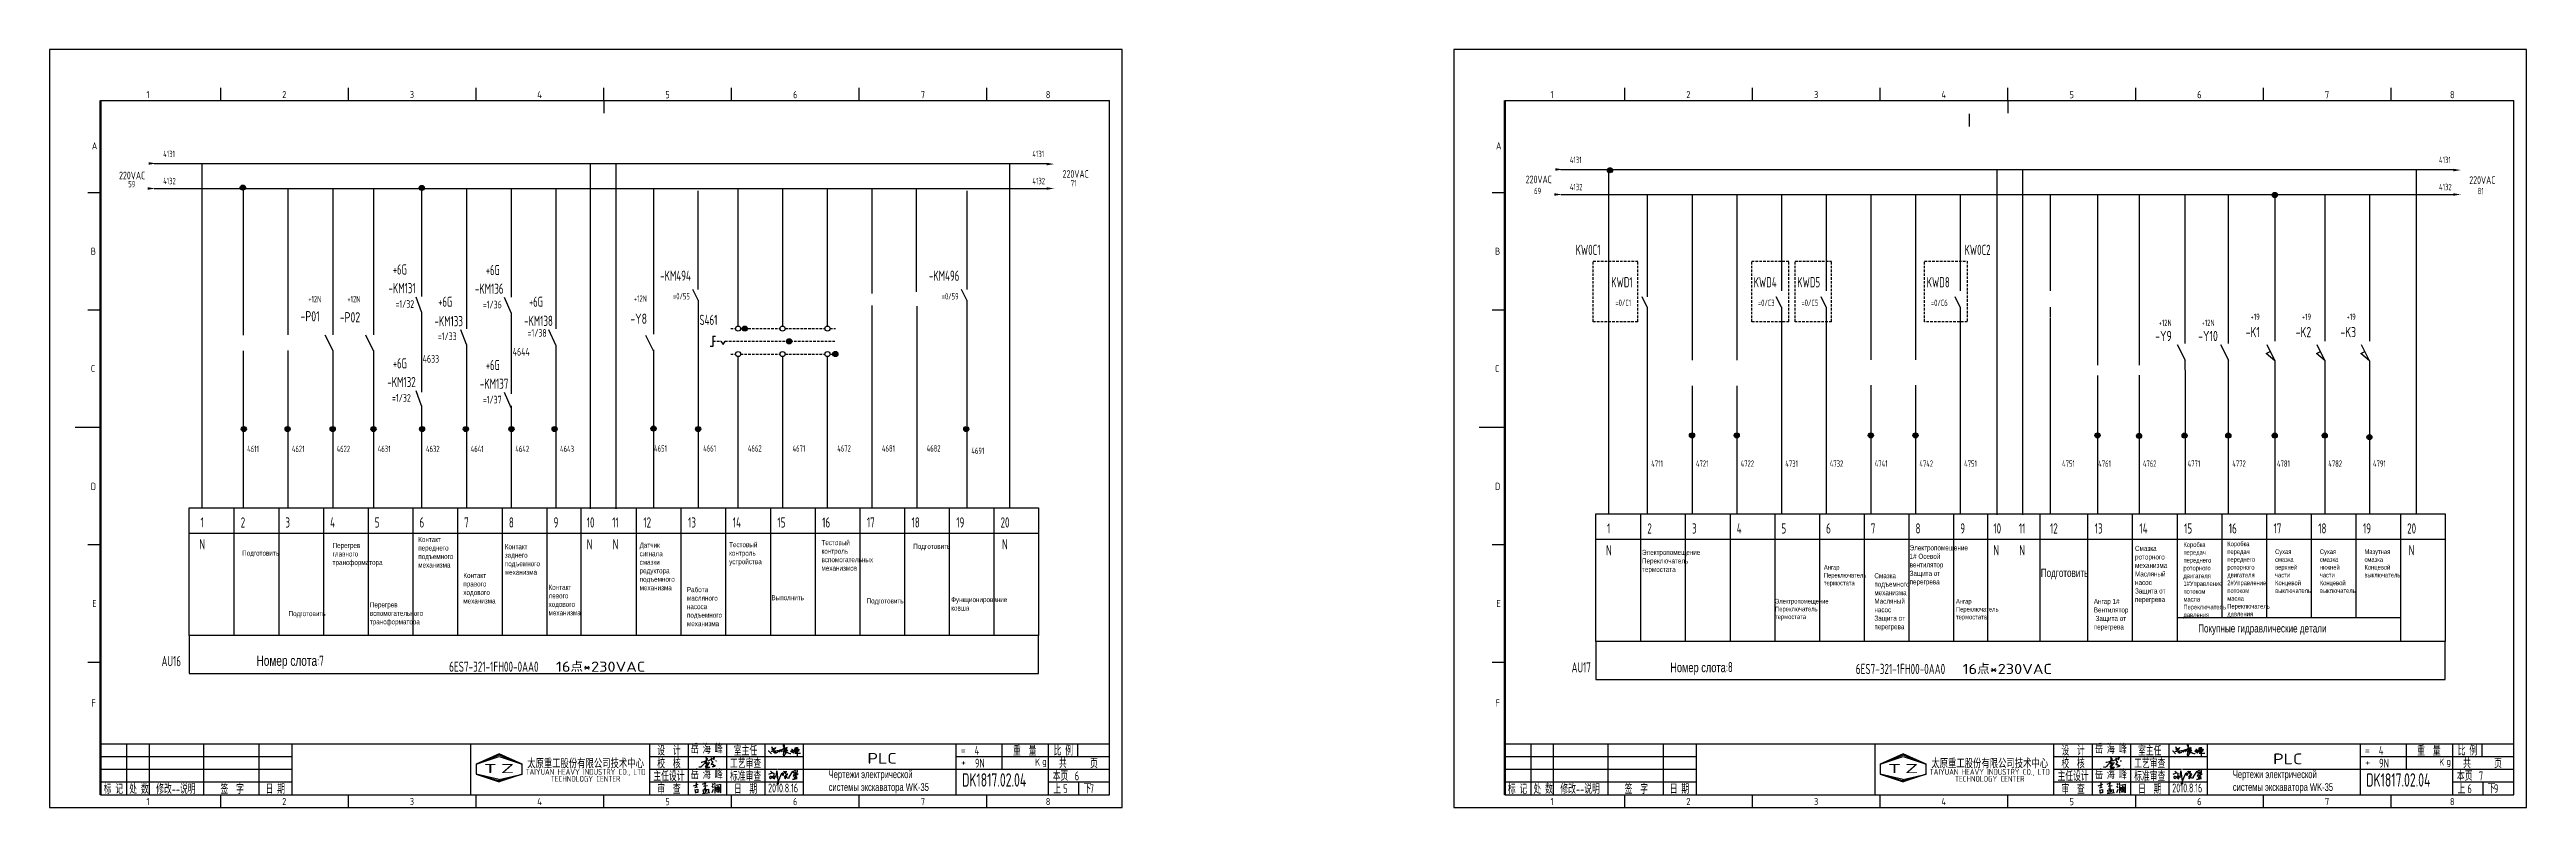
# Model space of a CAD drawing. Extents: x 590 to 9605, y -3741 to 975.
# Drawn here: x 3617 to 4587, y -1947 to -1650 of the extents above; entities that cross this region are included whole.
import ezdxf
from ezdxf.enums import TextEntityAlignment as Align

# ---------------------------------------------------------------- set-up
doc = ezdxf.new("R2010")
doc.units = 0
doc.header["$LTSCALE"] = 2
doc.header["$MEASUREMENT"] = 0
for name, pattern in [('DASHED2', [0.375, 0.25, -0.125]), ('DIVIDE', [1.25, 0.5, -0.25, 0, -0.25, 0, -0.25]), ('HIDDEN', [0.375, 0.25, -0.125])]:
    doc.linetypes.add(name, pattern=pattern)
doc.layers.get('0').update_dxf_attribs({"linetype": 'CONTINUOUS'})
for name, color, linetype in [('01', 7, 'CONTINUOUS'), ('02', 1, 'CONTINUOUS'), ('11', 3, 'CONTINUOUS'), ('CONTINUOUS', 7, 'CONTINUOUS'), ('DIVIDE', 1, 'DIVIDE')]:
    doc.layers.add(name, color=color, linetype=linetype)
doc.styles.add('ROMAN', font='ROMANC.shx', dxfattribs={"width": 0.7, "height": 0.7})
doc.styles.add('ROMANS', font='romans', dxfattribs={"width": 0.67, "bigfont": 'hzlib'})
doc.styles.get("Standard").update_dxf_attribs({"font": 'isocp.shx', "width": 0.707, "bigfont": 'dfst.shx'})

msp = doc.modelspace()

# ---------------------------------------------------------------- texts
at = {"width": 1.327551}
for p, p2 in [((3937.21, -1929.32), (3948.64, -1929.32)), ((4487.55, -1929.54), (4498.98, -1929.54))]:
    msp.add_text('PLC', height=4.2, dxfattribs=at).set_placement(p, p2, align=Align.FIT)
at = {"char_height": 3.5, "attachment_point": 1}
for s, insert, width in [('岳 海 峰', (3868.02, -1921.87), 12.9495), ('岳 海 峰', (4417.77, -1921.87), 12.9495), ('岳 海 峰', (3868.02, -1931.87), 12.9495), ('2010.8.16', (3898.32, -1937.11), 12.1142), ('岳 海 峰', (4417.77, -1931.87), 12.9495), ('2010.8.16', (4448.07, -1937.11), 12.1142)]:
    msp.add_mtext(s, dxfattribs=dict(at, insert=insert, width=width))
at = {"layer": '11', "width": 0.707}
for p in [(3974.27, -1938.33), (4524.02, -1938.33)]:
    msp.add_text('DK1817.02.04', height=5.25, dxfattribs=at).set_placement(p)
at = {"layer": 'CONTINUOUS', "linetype": 'Continuous', "style": 'ROMAN'}
for s, height, width, p in [('1', 2.8, 0.7, (3654.92, -1668.56)), ('2', 2.8, 0.7, (3708.08, -1668.56)), ('3', 2.8, 0.7, (3758.06, -1668.56)), ('4', 2.8, 0.7, (3807.95, -1668.56)), ('5', 2.8, 0.7, (3858.09, -1668.6)), ('6', 2.8, 0.7, (3908.07, -1668.6)), ('7', 2.8, 0.7, (3958.1, -1668.6)), ('8', 2.8, 0.7, (4007.05, -1668.6)), ('1', 2.8, 0.7, (4204.67, -1668.56)), ('2', 2.8, 0.7, (4257.83, -1668.56)), ('3', 2.8, 0.7, (4307.81, -1668.56)), ('4', 2.8, 0.7, (4357.7, -1668.56)), ('5', 2.8, 0.7, (4407.84, -1668.6)), ('6', 2.8, 0.7, (4457.82, -1668.6)), ('7', 2.8, 0.7, (4507.85, -1668.6)), ('8', 2.8, 0.7, (4556.8, -1668.6)), ('A', 2.8, 0.7, (3633.56, -1688.65)), ('A', 2.8, 0.7, (4183.31, -1688.65)), ('B', 2.8, 0.7, (3633.17, -1729.97)), ('B', 2.8, 0.7, (4182.92, -1729.97)), ('C', 2.8, 0.7, (3633.17, -1775.91)), ('C', 2.8, 0.7, (4182.92, -1775.91)), ('D', 2.8, 0.7, (3633.17, -1822.08)), ('D', 2.8, 0.7, (4182.92, -1822.08)), ('E', 2.8, 0.7, (3633.73, -1867.97)), ('E', 2.8, 0.7, (4183.48, -1867.97)), ('F', 2.8, 0.7, (3633.38, -1906.97)), ('F', 2.8, 0.7, (4183.13, -1906.97)), ('T', 3.5, 1.8, (3787, -1933)), ('Z', 3.5, 1.8, (3793.7, -1933)), ('K', 2.8, 0.7, (4002.84, -1930.11)), ('g', 2.8, 0.7, (4005.66, -1929.85)), ('T', 3.5, 1.8, (4336.75, -1933)), ('Z', 3.5, 1.8, (4343.45, -1933)), ('K', 2.8, 0.7, (4552.59, -1930.11)), ('g', 2.8, 0.7, (4555.41, -1929.85)), ('1', 2.8, 0.7, (3654.92, -1945.56)), ('2', 2.8, 0.7, (3708.08, -1945.56)), ('3', 2.8, 0.7, (3758.06, -1945.56)), ('4', 2.8, 0.7, (3807.95, -1945.56)), ('5', 2.8, 0.7, (3858.09, -1945.6)), ('6', 2.8, 0.7, (3908.07, -1945.6)), ('7', 2.8, 0.7, (3958.1, -1945.6)), ('8', 2.8, 0.7, (4007.05, -1945.6)), ('1', 2.8, 0.7, (4204.67, -1945.56)), ('2', 2.8, 0.7, (4257.83, -1945.56)), ('3', 2.8, 0.7, (4307.81, -1945.56)), ('4', 2.8, 0.7, (4357.7, -1945.56)), ('5', 2.8, 0.7, (4407.84, -1945.6)), ('6', 2.8, 0.7, (4457.82, -1945.6)), ('7', 2.8, 0.7, (4507.85, -1945.6)), ('8', 2.8, 0.7, (4556.8, -1945.6))]:
    msp.add_text(s, height=height, dxfattribs=dict(at, width=width)).set_placement(p)
at = {"layer": 'CONTINUOUS', "color": 1}
for s, height, width, p in [('4131', 2.5, 0.67, (3661.5, -1691.68)), ('4131', 2.5, 0.67, (4001.81, -1691.68)), ('220VAC', 3, 0.67, (4013.64, -1699.77)), ('4131', 2.5, 0.67, (4212.23, -1694.03)), ('4131', 2.5, 0.67, (4552.54, -1694.03)), ('220VAC', 3, 0.67, (3644.22, -1700.35)), ('4132', 2.5, 0.67, (3661.5, -1702.29)), ('4132', 2.5, 0.67, (4001.81, -1702.29)), ('220VAC', 3, 0.67, (4194.95, -1701.9)), ('4132', 2.5, 0.67, (4212.23, -1704.64)), ('4132', 2.5, 0.67, (4552.54, -1704.64)), ('220VAC', 3, 0.67, (4564.37, -1702.18)), ('+6G', 4, 0.67, (3751.43, -1737.68)), ('+6G', 4, 0.67, (3787.81, -1737.92)), ('-KM131', 4, 0.707, (3749.69, -1745.01)), ('-KM136', 4, 0.707, (3783.55, -1745.24)), ('=0/55', 2.5, 0.67, (3861.1, -1747.45)), ('=0/59', 2.5, 0.67, (3966.31, -1747.46)), ('=1/32', 3, 0.67, (3752.42, -1750.73)), ('=1/36', 3, 0.67, (3786.62, -1750.96)), ('-KM138', 4, 0.707, (3802.78, -1757.83)), ('+6G', 4, 0.67, (3804.73, -1750.32)), ('=1/38', 3, 0.67, (3804.15, -1762.06)), ('+12N', 2.5, 0.67, (4442.74, -1757.85)), ('+12N', 2.5, 0.67, (4459.56, -1757.85)), ('+6G', 4, 0.67, (3751.43, -1774.47)), ('4633', 3, 0.67, (3763.08, -1772.2)), ('+6G', 4, 0.67, (3787.81, -1775.14)), ('4644', 3, 0.67, (3798.35, -1769.46)), ('-KM132', 4, 0.707, (3749.25, -1781.79)), ('-KM137', 4, 0.707, (3785.49, -1782.47)), ('=1/32', 3, 0.67, (3751.09, -1787.51)), ('=1/37', 3, 0.67, (3786.62, -1788.19)), ('2', 4, 0.707, (3691.84, -1836.81)), ('3', 4, 0.707, (3709.34, -1836.81)), ('4', 4, 0.707, (3726.84, -1836.81)), ('5', 4, 0.707, (3744.34, -1836.81)), ('6', 4, 0.707, (3761.84, -1836.81)), ('7', 4, 0.707, (3779.34, -1836.81)), ('8', 4, 0.707, (3796.84, -1836.81)), ('9', 4, 0.707, (3814.34, -1836.81)), ('12', 4, 0.707, (3849.5, -1836.81)), ('13', 4, 0.707, (3867, -1836.81)), ('14', 4, 0.707, (3884.5, -1836.81)), ('15', 4, 0.707, (3902, -1836.81)), ('16', 4, 0.707, (3919.5, -1836.81)), ('17', 4, 0.707, (3937, -1836.81)), ('18', 4, 0.707, (3954.5, -1836.81)), ('19', 4, 0.707, (3972, -1836.81)), ('2', 4, 0.707, (4242.56, -1839.16)), ('3', 4, 0.707, (4260.06, -1839.16)), ('4', 4, 0.707, (4277.56, -1839.16)), ('5', 4, 0.707, (4295.06, -1839.16)), ('6', 4, 0.707, (4312.56, -1839.16)), ('7', 4, 0.707, (4330.06, -1839.16)), ('8', 4, 0.707, (4347.56, -1839.16)), ('9', 4, 0.707, (4365.06, -1839.16)), ('12', 4, 0.707, (4400.23, -1839.16)), ('13', 4, 0.707, (4417.73, -1839.16)), ('14', 4, 0.707, (4435.23, -1839.16)), ('15', 4, 0.707, (4452.73, -1839.16)), ('16', 4, 0.707, (4470.23, -1839.16)), ('17', 4, 0.707, (4487.73, -1839.16)), ('18', 4, 0.707, (4505.23, -1839.16)), ('19', 4, 0.707, (4522.73, -1839.16))]:
    msp.add_text(s, height=height, dxfattribs=dict(at, width=width)).set_placement(p)
at = {"layer": 'CONTINUOUS', "color": 7, "width": 0.67}
for s, p in [('59', (3647.82, -1703.52)), ('71', (4016.82, -1703.18)), ('69', (4198.23, -1706.18)), ('81', (4567.67, -1706.21)), ('+12N', (3718.3, -1748.57)), ('+12N', (3733.6, -1748.57)), ('+12N', (3845.76, -1748.37)), ('=0/C1', (4230.07, -1750)), ('=0/C3', (4285.84, -1750)), ('=0/C5', (4302.91, -1750)), ('=0/C6', (4353.58, -1750)), ('+19', (4478.74, -1755.48)), ('+19', (4498.83, -1755.48)), ('+19', (4516.33, -1755.48)), ('4611', (3694.38, -1807.26)), ('4621', (3711.88, -1807.26)), ('4622', (3729.38, -1807.26)), ('4631', (3745.51, -1807.26)), ('4632', (3764.38, -1807.26)), ('4641', (3781.88, -1807.26)), ('4642', (3799.38, -1807.26)), ('4643', (3816.88, -1807.26)), ('4651', (3853.69, -1807.06)), ('4661', (3872.91, -1807.06)), ('4662', (3890.41, -1807.06)), ('4671', (3907.91, -1807.06)), ('4672', (3925.41, -1807.06)), ('4681', (3942.91, -1807.06)), ('4682', (3960.41, -1807.06)), ('4691', (3977.91, -1807.97)), ('4711', (4244.08, -1813)), ('4721', (4261.58, -1813)), ('4722', (4279.08, -1813)), ('4731', (4296.58, -1813)), ('4732', (4313.99, -1813)), ('4741', (4331.58, -1813)), ('4742', (4349.08, -1813)), ('4751', (4366.58, -1813)), ('4751', (4404.94, -1813)), ('4761', (4419.08, -1813)), ('4762', (4436.58, -1813)), ('4771', (4454.08, -1813)), ('4772', (4471.58, -1813)), ('4781', (4489.08, -1813)), ('4782', (4509.17, -1813)), ('4791', (4526.67, -1813))]:
    msp.add_text(s, height=2.5, dxfattribs=at).set_placement(p)
at = {"layer": 'CONTINUOUS', "color": 0}
for s, width, p in [('KW0C1', 0.707, (4214.46, -1730.01)), ('KW0C2', 0.707, (4366.73, -1730.01)), ('-KM494', 0.707, (3856.08, -1740.14)), ('-KM496', 0.707, (3961.29, -1740.15)), ('KWD1', 0.707, (4228.41, -1742.69)), ('KWD4', 0.707, (4284.18, -1742.69)), ('KWD5', 0.707, (4301.25, -1742.69)), ('KWD8', 0.707, (4351.92, -1742.69)), ('-KM133', 0.707, (3767.68, -1757.94)), ('+6G', 0.67, (3769.19, -1750.32)), ('S461', 0.707, (3871.46, -1757.44)), ('AU16', 0.707, (3660.86, -1891.15)), ('AU17', 0.707, (4212.91, -1893.59))]:
    msp.add_text(s, height=4, dxfattribs=dict(at, width=width)).set_placement(p)
at = {"layer": 'CONTINUOUS', "style": 'ROMANS', "width": 0.67}
for s, p in [('-P01', (3715.26, -1756.02)), ('-P02', (3730.6, -1756.42)), ('-Y8', (3844.4, -1756.98)), ('-K1', (4476.8, -1762.23)), ('-K2', (4496.37, -1762.23)), ('-K3', (4513.87, -1762.23))]:
    msp.add_text(s, height=4, dxfattribs=at).set_placement(p)
at = {"layer": 'CONTINUOUS', "width": 0.67}
for s, height, p in [('=1/33', 3, (3769.02, -1763.37)), ('4', 3.5, (3979.2, -1925.88)), ('9N', 3.5, (3979.31, -1930.89)), ('4', 3.5, (4528.95, -1925.88)), ('9N', 3.5, (4529.06, -1930.89)), ('5', 3.5, (4013.86, -1940.88)), ('6', 3.5, (4018.36, -1935.88)), ('7', 3.5, (4024.25, -1940.88)), ('6', 3.5, (4563.61, -1940.88)), ('7', 3.5, (4568.11, -1935.88)), ('9', 3.5, (4574, -1940.88))]:
    msp.add_text(s, height=height, dxfattribs=at).set_placement(p)
at = {"layer": 'CONTINUOUS', "color": 1, "style": 'ROMANS', "width": 0.67}
for s, p in [('-Y9', (4441.38, -1763.76)), ('-Y10', (4458.2, -1763.76))]:
    msp.add_text(s, height=4, dxfattribs=at).set_placement(p)
at = {"layer": 'CONTINUOUS', "color": 0, "linetype": 'Continuous', "ltscale": 2, "width": 0.707}
for s, p in [('1', (3676.11, -1836.81)), ('10', (3827.33, -1836.81)), ('11', (3837.31, -1836.81)), ('20', (3989.34, -1836.81)), ('N', (3675.69, -1845.35)), ('N', (3827.33, -1845.35)), ('N', (3837.47, -1845.35)), ('N', (3989.92, -1845.35)), ('1', (4226.83, -1839.16)), ('10', (4378.05, -1839.16)), ('11', (4388.03, -1839.16)), ('20', (4540.06, -1839.16)), ('N', (4226.41, -1847.7)), ('N', (4378.05, -1847.7)), ('N', (4388.2, -1847.7)), ('N', (4540.64, -1847.7))]:
    msp.add_text(s, height=4, dxfattribs=at).set_placement(p)
at = {"layer": 'CONTINUOUS', "color": 1}
for s, width, p, p2 in [('6ES7-321-1FH00-0AA0', 0.655392, (3773.45, -1893.33), (3808.45, -1893.33)), ('16点*230VAC', 1.190476, (3815.27, -1893.33), (3850.27, -1893.33)), ('6ES7-321-1FH00-0AA0', 0.655392, (4324.17, -1894.22), (4359.17, -1894.22)), ('16点*230VAC', 1.190476, (4365.99, -1894.22), (4400.99, -1894.22))]:
    msp.add_text(s, height=4, dxfattribs=dict(at, width=width)).set_placement(p, p2, align=Align.FIT)
at = {"layer": 'CONTINUOUS', "width": 0.67}
for s, p in [('校  核', (3859.5, -1929)), ('设  计', (3859.5, -1924)), ('工艺审查', (3889.5, -1929)), ('室主任', (3889.5, -1924)), ('重  量', (3998.8, -1924)), ('比 例', (4013.9, -1924)), ('共      页', (4019.8, -1929)), ('校  核', (4409.25, -1929)), ('设  计', (4409.25, -1924)), ('工艺审查', (4439.25, -1929)), ('室主任', (4439.25, -1924)), ('重  量', (4548.55, -1924)), ('比 例', (4563.65, -1924)), ('共      页', (4569.55, -1929)), ('标 记', (3642, -1939)), ('处 数', (3652, -1939)), ('修改--说明', (3666.47, -1939)), ('签  字', (3688.5, -1939)), ('日 期', (3705.37, -1939)), ('主任设计', (3859.5, -1934)), ('审  查', (3859.5, -1939)), ('标准审查', (3889.5, -1934)), ('日  期', (3889.5, -1939)), ('上', (4011.5, -1938.99)), ('本页', (4012.8, -1933.89)), ('下', (4023.32, -1938.99)), ('标 记', (4191.75, -1939)), ('处 数', (4201.75, -1939)), ('修改--说明', (4216.22, -1939)), ('签  字', (4238.25, -1939)), ('日 期', (4255.12, -1939)), ('主任设计', (4409.25, -1934)), ('审  查', (4409.25, -1939)), ('标准审查', (4439.25, -1934)), ('日  期', (4439.25, -1939)), ('上', (4561.25, -1938.99)), ('本页', (4562.55, -1933.89)), ('下', (4573.07, -1938.99))]:
    msp.add_text(s, height=3.5, dxfattribs=at).set_placement(p, align=Align.MIDDLE)
at = {"layer": 'CONTINUOUS', "linetype": 'Continuous', "style": 'ROMAN'}
for s, p in [('=', (3973.73, -1925.45)), ('+', (3973.84, -1930.19)), ('=', (4523.48, -1925.45)), ('+', (4523.59, -1930.19))]:
    msp.add_text(s, height=2.8, dxfattribs=at).set_placement(p)
at = {"layer": 'CONTINUOUS', "linetype": 'DASHED2', "ltscale": 2, "attachment_point": 1}
for s, insert, char_height, width in [('{\\fArial|b0|i0|c204|p34;Контакт переднего подъемного механизма}', (3761.35, -1840.49), 2, 10.5166), ('{\\fArial|b0|i0|c204|p34;Тестовый контроль устройства}', (3883.07, -1842.51), 2, 10.5166), ('{\\fArial|b0|i0|c204|p34;Тестовый контроль вспомогательных механизмов}', (3919.24, -1841.72), 2, 10.5166), ('{\\fArial|b0|i0|c204|p34;\\H0.9167x;Коробка передач переднего роторного двигателя 1#Управление потоком масла\\fArial|b0|i0|c0|p34;\\P\\fArial|b0|i0|c204|p34;Переключатель давления}', (4452.45, -1842.59), 2, 10.5166), ('{\\fArial|b0|i0|c204|p34;\\H0.9167x;Коробка передач переднего роторного двигателя \\fArial|b0|i0|c0|p34;2\\fArial|b0|i0|c204|p34;#Управление потоком масла\\fArial|b0|i0|c0|p34;\\P\\fArial|b0|i0|c204|p34;Переключатель давления}', (4469.62, -1842.28), 2, 10.5166), ('{\\fArial|b0|i0|c204|p34;Подготовить }', (3692.4, -1845.82), 2, 10.5166), ('{\\fArial|b0|i0|c204|p34;Перегрев главного трансформатора}', (3727.83, -1842.82), 2, 10.5166), ('{\\fArial|b0|i0|c204|p34;Контакт заднего подъемного механизма}', (3795.25, -1843.31), 2, 10.5166), ('{\\fArial|b0|i0|c204|p34;Датчик сигнала смазки редуктора подъемного механизма}', (3848.02, -1842.73), 2, 10.5166), ('{\\fArial|b0|i0|c204|p34;Подготовить }', (3955.18, -1843.18), 2, 10.5166), ('{\\fArial|b0|i0|c204|p34;Электропомещение Переключатель термостата}', (4240.48, -1845.54), 2, 10.5166), ('{\\fArial|b0|i0|c204|p34;\\H0.9167x;Ангар Переключатель термостата}', (4311.68, -1851.51), 2, 10.5166), ('{\\fArial|b0|i0|c204|p34;Электропомещение 1#\\fArial|b0|i0|c0|p34; \\fArial|b0|i0|c204|p34;Осевой вентилятор \\fArial|b0|i0|c0|p34;\\P\\fArial|b0|i0|c204|p34;Защита от перегрева}', (4345.25, -1843.75), 2, 10.5166), ('{\\fArial|b0|i0|c204|p34;Смазка роторного механизма\\fArial|b0|i0|c0|p34; \\fArial|b0|i0|c204|p34;Масляный насос \\fArial|b0|i0|c0|p34;\\P\\fArial|b0|i0|c204|p34;Защита от перегрева}', (4433.5, -1843.99), 2, 10.5166), ('{\\fArial|b0|i0|c204|p34;\\H0.9167x;Сухая смазка верхней части\\fArial|b0|i0|c0|p34;\\P\\fArial|b0|i0|c204|p34;Концевой выключатель}', (4488.34, -1845.35), 2, 10.5166), ('{\\fArial|b0|i0|c204|p34;\\H0.9167x;Сухая смазка нижней части\\fArial|b0|i0|c0|p34;\\P\\fArial|b0|i0|c204|p34;Концевой выключатель}', (4505.84, -1845.35), 2, 10.5166), ('{\\fArial|b0|i0|c204|p34;\\H0.9167x;Мазутная смазка\\fArial|b0|i0|c0|p34;\\P\\fArial|b0|i0|c204|p34;Концевой выключатель}', (4523.34, -1845.35), 2, 10.5166), ('{\\fArial|b0|i0|c204|p34;Контакт правого ходового механизма }', (3779.01, -1854.57), 2, 11.8994), ('{\\fArial|b0|i0|c204|p34;Контакт левого ходового механизма}', (3812.37, -1859.22), 2, 10.5166), ('{\\fArial|b0|i0|c204|p34;Работа масляного насоса подъемного механизма}', (3866.54, -1860.13), 2, 10.5166), ('{\\fArial|b0|i0|c204|p34;Смазка подъемного механизма\\fArial|b0|i0|c0|p34; \\fArial|b0|i0|c204|p34;Масляный насос Защита от перегрева}', (4331.46, -1854.67), 2, 11.8994), ('{\\fArial|b0|i0|c204|p34;\\H0.9167x;Подготовить}', (4396.62, -1852.97), 3.5, 13.1378), ('{\\fArial|b0|i0|c204|p34;Подготовить }', (3710.59, -1869.53), 2, 10.5166), ('{\\fArial|b0|i0|c204|p34;Перегрев вспомогательного трансформатора}', (3742.42, -1866.08), 2, 10.5166), ('{\\fArial|b0|i0|c204|p34;Выполнить }', (3899.65, -1863.28), 2, 10.5166), ('{\\fArial|b0|i0|c204|p34;Подготовить }', (3936.9, -1864.55), 2, 10.5166), ('{\\fArial|b0|i0|c204|p34;Функционирование ковша }', (3970.01, -1864.03), 2, 10.5166), ('{\\fArial|b0|i0|c204|p34;\\H0.9167x;Электропомещение Переключатель термостата}', (4292.59, -1864.75), 2, 10.5166), ('{\\fArial|b0|i0|c204|p34;\\H0.9167x;Ангар Переключатель термостата}', (4363.42, -1864.83), 2, 10.5166), ('{\\fArial|b0|i0|c204|p34;Ангар 1#\\fArial|b0|i0|c0|p34;\\P\\fArial|b0|i0|c204|p34;Вентилятор  Защита от перегрева}', (4417.36, -1864.75), 2, 10.5166), ('{\\fArial|b0|i0|c204|p34;\\H0.9167x;Покупные гидравлические детали}', (4458.22, -1874.71), 3.5, 60.523), ('{\\fArial|b0|i0|c204|p34;Чертежи электрической системы экскаватора WK-35}', (3922.03, -1932), 3, 42.8436), ('{\\fArial|b0|i0|c204|p34;Чертежи электрической системы экскаватора WK-35}', (4471.78, -1932), 3, 42.8436)]:
    msp.add_mtext(s, dxfattribs=dict(at, insert=insert, char_height=char_height, width=width))
at = {"layer": 'CONTINUOUS', "color": 0, "char_height": 4, "width": 130, "attachment_point": 4}
for s, insert in [('{\\fArial|b0|i0|c204|p34;\\C256;Номер слота}:7', (3698.02, -1889.6)), ('{\\fArial|b0|i0|c204|p34;\\H0.9167x;\\C256;Номер слота}:8', (4251.52, -1892.04))]:
    msp.add_mtext(s, dxfattribs=dict(at, insert=insert))
at = {"layer": 'CONTINUOUS', "char_height": 3.3, "width": 50, "attachment_point": 5, "line_spacing_factor": 0.7125}
for insert in [(3826.86, -1931.94), (4376.61, -1931.94)]:
    msp.add_mtext('{\\f宋体|b0|i0|c134|p2;太原重工股份有限公司技术中心\\P\\Fromans.shx;\\H0.6969x;TAIYUAN HEAVY INDUSTRY CO., LTD\\PTECHNOLOGY CENTER}', dxfattribs=dict(at, insert=insert))

# ---------------------------------------------------------------- blocks, each defined once
blk = doc.blocks.new('A$C5BE500A0')
for p, q in [((0, 24), (1, 24)), ((1, 24), (13, 11)), ((12, 21), (14, 23)), ((14, 23), (18, 23)), ((15, 41), (22, 26)), ((15, 40), (15, 41)), ((15, 38), (15, 40)), ((15, 32), (21, 35)), ((16, 32), (15, 32)), ((19, 30), (16, 32)), ((18, 23), (26, 25)), ((22, 26), (19, 30)), ((21, 35), (24, 35)), ((25, 30), (23, 28)), ((23, 28), (23, 28)), ((23, 18), (24, 19)), ((24, 17), (23, 18)), ((24, 35), (28, 36)), ((24, 19), (26, 20)), ((27, 31), (25, 30)), ((26, 16), (25, 15)), ((26, 25), (37, 26)), ((26, 20), (29, 21)), ((28, 20), (26, 16)), ((29, 34), (27, 31)), ((28, 36), (30, 37)), ((29, 22), (28, 20)), ((29, 15), (28, 16)), ((30, 38), (29, 34)), ((30, 23), (29, 22)), ((29, 21), (33, 21)), ((32, 15), (29, 15)), ((30, 37), (30, 38)), ((32, 23), (30, 23)), ((33, 22), (32, 23)), ((35, 16), (32, 15)), ((33, 21), (33, 22)), ((38, 18), (35, 16)), ((37, 26), (41, 26)), ((40, 20), (38, 18)), ((40, 23), (44, 25)), ((41, 22), (40, 20)), ((41, 26), (42, 24)), ((42, 24), (41, 22)), ((44, 25), (51, 28)), ((45, 19), (49, 23)), ((49, 23), (54, 27)), ((51, 28), (56, 29)), ((54, 27), (59, 30)), ((56, 29), (61, 30)), ((57, 21), (56, 20)), ((57, 32), (57, 30)), ((57, 30), (58, 25)), ((58, 25), (57, 21)), ((59, 30), (65, 34)), ((61, 30), (62, 29)), ((63, 21), (76, 18)), ((67, 21), (63, 21)), ((65, 18), (63, 9)), ((63, 9), (64, 0)), ((64, 52), (66, 52)), ((64, 49), (64, 52)), ((65, 44), (64, 49)), ((64, 0), (67, 3)), ((64, 0), (64, 0)), ((67, 49), (65, 18)), ((68, 40), (65, 44)), ((65, 34), (72, 37)), ((66, 52), (66, 51)), ((66, 51), (67, 49)), ((70, 21), (67, 21)), ((67, 3), (74, 14)), ((70, 36), (68, 40)), ((68, 29), (73, 29)), ((69, 29), (68, 29)), ((72, 30), (69, 29)), ((74, 33), (70, 36)), ((75, 36), (70, 34)), ((70, 33), (72, 34)), ((70, 34), (70, 33)), ((77, 24), (70, 21)), ((72, 37), (78, 39)), ((72, 34), (75, 34)), ((75, 32), (72, 30)), ((73, 29), (78, 30)), ((78, 31), (74, 33)), ((74, 14), (78, 20)), ((80, 39), (75, 36)), ((75, 34), (77, 34)), ((77, 33), (75, 32)), ((76, 18), (82, 17)), ((77, 34), (78, 34)), ((78, 33), (77, 33)), ((80, 25), (77, 24)), ((78, 39), (80, 39)), ((78, 34), (78, 33)), ((80, 30), (78, 31)), ((78, 30), (80, 30)), ((78, 20), (81, 26)), ((82, 27), (80, 25)), ((81, 26), (82, 27)), ((82, 17), (87, 15)), ((87, 15), (91, 13)), ((91, 13), (95, 13)), ((95, 25), (95, 24)), ((95, 24), (95, 23)), ((95, 23), (96, 23)), ((95, 13), (96, 13)), ((96, 23), (97, 23)), ((99, 24), (97, 26)), ((97, 23), (98, 25)), ((98, 25), (101, 27)), ((99, 31), (100, 32)), ((101, 23), (99, 24)), ((99, 17), (102, 21)), ((101, 21), (99, 17)), ((100, 32), (101, 32)), ((101, 32), (102, 31)), ((102, 28), (101, 21)), ((101, 27), (103, 26)), ((103, 24), (101, 23)), ((102, 31), (102, 28)), ((102, 21), (103, 22)), ((103, 26), (105, 25)), ((105, 24), (103, 24)), ((103, 22), (104, 20)), ((104, 29), (108, 26)), ((104, 20), (104, 19)), ((104, 19), (105, 16)), ((105, 25), (105, 24)), ((105, 16), (106, 16)), ((106, 16), (108, 17)), ((108, 26), (116, 20)), ((108, 17), (111, 23)), ((111, 23), (113, 31)), ((113, 31), (112, 31)), ((112, 22), (126, 23)), ((115, 22), (112, 22)), ((113, 31), (114, 35)), ((117, 33), (113, 31)), ((113, 27), (127, 26)), ((125, 27), (113, 27)), ((113, 15), (125, 15)), ((114, 35), (115, 38)), ((115, 38), (118, 39)), ((122, 23), (115, 22)), ((116, 20), (119, 19)), ((122, 35), (117, 33)), ((117, 31), (121, 32)), ((118, 39), (123, 38)), ((119, 19), (121, 20)), ((121, 32), (124, 32)), ((121, 20), (121, 21)), ((125, 37), (122, 35)), ((122, 31), (122, 2)), ((123, 28), (122, 31)), ((126, 25), (122, 23)), ((123, 38), (125, 37)), ((128, 25), (123, 28)), ((124, 32), (129, 31)), ((128, 27), (125, 27)), ((125, 15), (132, 14)), ((127, 26), (126, 25)), ((126, 23), (130, 24)), ((130, 28), (128, 27)), ((131, 24), (128, 25)), ((129, 31), (131, 30)), ((131, 30), (130, 28)), ((130, 24), (131, 24)), ((132, 14), (137, 14))]:
    blk.add_line(p, q)
blk = doc.blocks.new('lf')
for points in [[(421.5, 320.1), (421.3, 317.6), (420, 315.1), (418.6, 312.6), (416.7, 310.5), (414.9, 308.5), (411.9, 305.6), (410.1, 304.1), (408, 302.6), (406.1, 302), (403.6, 302.6), (403.6, 303.5), (403.9, 303.5)], [(409.4, 317.6), (411.9, 317.6), (420.7, 320.5), (429.4, 326.1), (429, 328.4), (426.7, 330.1), (424.2, 331.3), (423.4, 332.6), (424.4, 333.4), (425, 330.7), (425, 327.4), (425, 324.7), (424.8, 321.8), (424.8, 320.3), (424.8, 318.7), (425, 314.7), (425, 313), (424.8, 313)], [(421.3, 316.2), (424.8, 315.9), (427.1, 316), (429.8, 316), (434.8, 316.8), (436, 316.8)], [(421.9, 314.1), (423.8, 314.1), (425.4, 313.7), (426, 313), (426.9, 312), (427.1, 312), (426.5, 310.5), (426.1, 309.5), (424.2, 306.6), (423.1, 305.4), (422.1, 304.5), (423.2, 303.3), (427.3, 303.1), (429.8, 303.1), (432.3, 302.9), (435.4, 302.7), (433.1, 299.9), (424.6, 299.5), (424, 300.4), (425.6, 303.3), (434.3, 313.5)], [(432.1, 320.3), (430.6, 321.6), (450.9, 331.7), (450.9, 332.2)], [(439.5, 330.9), (440, 324.5), (442, 320.7)], [(441.8, 320.7), (443.7, 320.1), (444.9, 317.6), (443.1, 315.5), (439.7, 311.8), (439.8, 310.6), (445.4, 311.2), (447, 310.3), (445.6, 307.4), (453.6, 308), (450.3, 304.7), (447, 303.3), (443.7, 303.1), (442.9, 303.7)], [(446.2, 333.8), (448.1, 330.5), (448.1, 326.7), (446.6, 323.8)], [(453.4, 322.4), (454.9, 322.2), (455.7, 321.8), (456.1, 321.6), (456.3, 321.4)]]:
    blk.add_lwpolyline(points)

# ---------------------------------------------------------------- hatches: boundary and pattern name
at = {"linetype": 'HIDDEN'}
h = msp.add_hatch(color=1, dxfattribs=at)
edge = h.paths.add_edge_path()
edge.add_arc((4227.94, -1696.82), 1, 0, 360)
h = msp.add_hatch(color=1, dxfattribs=at)
edge = h.paths.add_edge_path()
edge.add_arc((3692.69, -1703.63), 1, 0, 360)
h = msp.add_hatch(color=0, dxfattribs=at)
edge = h.paths.add_edge_path()
edge.add_arc((4488.19, -1706.52), 1, 0, 360)
h = msp.add_hatch(color=0, dxfattribs=at)
edge = h.paths.add_edge_path()
edge.add_arc((3889.2, -1758.85), 1, 0, 360)
h = msp.add_hatch(color=0, dxfattribs=at)
edge = h.paths.add_edge_path()
edge.add_arc((3906.6, -1763.85), 1, 0, 360)
h = msp.add_hatch(color=0, dxfattribs=at)
edge = h.paths.add_edge_path()
edge.add_arc((3924.65, -1768.81), 1, 0, 360)
h = msp.add_hatch(color=0, dxfattribs=at)
edge = h.paths.add_edge_path()
edge.add_arc((3693.06, -1798.22), 1, 0, 360)
h = msp.add_hatch(color=0, dxfattribs=at)
edge = h.paths.add_edge_path()
edge.add_arc((3710.19, -1798.22), 1, 0, 360)
h = msp.add_hatch(color=0, dxfattribs=at)
edge = h.paths.add_edge_path()
edge.add_arc((3727.85, -1798.22), 1, 0, 360)
h = msp.add_hatch(color=0, dxfattribs=at)
edge = h.paths.add_edge_path()
edge.add_arc((3743.84, -1798.22), 1, 0, 360)
h = msp.add_hatch(color=0, dxfattribs=at)
edge = h.paths.add_edge_path()
edge.add_arc((3853.47, -1798.02), 1, 0, 360)
h = msp.add_hatch(color=0, dxfattribs=at)
edge = h.paths.add_edge_path()
edge.add_arc((4260.05, -1800.72), 1, 0, 360)
h = msp.add_hatch(color=0, dxfattribs=at)
edge = h.paths.add_edge_path()
edge.add_arc((4277.55, -1800.72), 1, 0, 360)
h = msp.add_hatch(color=0, dxfattribs=at)
edge = h.paths.add_edge_path()
edge.add_arc((4330.05, -1800.72), 1, 0, 360)
h = msp.add_hatch(color=0, dxfattribs=at)
edge = h.paths.add_edge_path()
edge.add_arc((4347.55, -1800.72), 1, 0, 360)
h = msp.add_hatch(color=0, dxfattribs=at)
edge = h.paths.add_edge_path()
edge.add_arc((4418.81, -1800.72), 1, 0, 360)
h = msp.add_hatch(color=0, dxfattribs=at)
edge = h.paths.add_edge_path()
edge.add_arc((4435.09, -1800.9), 1, 0, 360)
h = msp.add_hatch(color=0, dxfattribs=at)
edge = h.paths.add_edge_path()
edge.add_arc((4452.91, -1800.76), 1, 0, 360)
h = msp.add_hatch(color=0, dxfattribs=at)
edge = h.paths.add_edge_path()
edge.add_arc((4470.02, -1800.76), 1, 0, 360)
h = msp.add_hatch(color=0, dxfattribs=at)
edge = h.paths.add_edge_path()
edge.add_arc((4488.19, -1800.76), 1, 0, 360)
h = msp.add_hatch(color=0, dxfattribs=at)
edge = h.paths.add_edge_path()
edge.add_arc((4507.77, -1800.76), 1, 0, 360)
h = msp.add_hatch(color=0, dxfattribs=at)
edge = h.paths.add_edge_path()
edge.add_arc((4525.27, -1801.4), 1, 0, 360)
at = {"layer": '01', "linetype": 'ByBlock', "ltscale": 2}
h = msp.add_hatch(color=1, dxfattribs=at)
edge = h.paths.add_edge_path()
edge.add_arc((3762.72, -1703.73), 1, 0, 360)
h = msp.add_hatch(color=1, dxfattribs=at)
edge = h.paths.add_edge_path()
edge.add_arc((3762.85, -1798.22), 1, 0, 360)
h = msp.add_hatch(color=1, dxfattribs=at)
edge = h.paths.add_edge_path()
edge.add_arc((3780, -1798.22), 1, 0, 360)
h = msp.add_hatch(color=1, dxfattribs=at)
edge = h.paths.add_edge_path()
edge.add_arc((3797.85, -1798.22), 1, 0, 360)
h = msp.add_hatch(color=1, dxfattribs=at)
edge = h.paths.add_edge_path()
edge.add_arc((3814.72, -1798.22), 1, 0, 360)
h = msp.add_hatch(color=1, dxfattribs=at)
edge = h.paths.add_edge_path()
edge.add_arc((3870.93, -1798.22), 1, 0, 360)
h = msp.add_hatch(color=1, dxfattribs=at)
edge = h.paths.add_edge_path()
edge.add_arc((3975.9, -1798.22), 1, 0, 360)

# ---------------------------------------------------------------- linework, layer by layer
for p, q in [((4242.55, -1750.43), (4240.55, -1746.43)), ((4242.55, -1750.43), (4242.55, -1754.43)), ((4295.05, -1750.43), (4293.05, -1746.43)), ((4295.05, -1750.43), (4295.05, -1754.43)), ((4312.55, -1750.43), (4310.55, -1746.43)), ((4312.55, -1750.43), (4312.55, -1754.43)), ((4365.05, -1750.43), (4363.05, -1746.43)), ((4365.05, -1750.43), (4365.05, -1754.43)), ((3869.13, -1937.95), (3870.94, -1937.3)), ((3869.65, -1938.72), (3870.68, -1938.47)), ((3869.77, -1939.63), (3870.81, -1939.37)), ((3869.9, -1938.47), (3869.9, -1938.47)), ((3870.14, -1936.77), (3870.14, -1938.58)), ((3870.81, -1939.37), (3870.81, -1940.67)), ((3872.68, -1937.35), (3873.85, -1936.83)), ((3872.68, -1937.35), (3872.68, -1937.35)), ((3872.88, -1939.63), (3874.96, -1939.37)), ((3873.07, -1938.12), (3874.63, -1937.86)), ((3873.85, -1939.42), (3873.33, -1939.16)), ((3873.85, -1936.83), (3873.59, -1937.6)), ((3873.59, -1937.6), (3873.59, -1937.86)), ((3873.59, -1937.86), (3873.85, -1939.42)), ((3874.96, -1939.37), (3874.96, -1940.79)), ((3876.27, -1938.06), (3876.81, -1938.79)), ((3876.45, -1937.12), (3876.81, -1937.76)), ((3876.45, -1940.61), (3876.96, -1939.27)), ((3877.27, -1936.91), (3877.63, -1937.54)), ((3877.51, -1937.85), (3877.51, -1940.85)), ((3877.81, -1939), (3877.84, -1939.7)), ((3879.51, -1938.79), (3877.84, -1939.12)), ((3877.84, -1939.7), (3879.63, -1939.39)), ((3877.87, -1938.64), (3879.3, -1938.33)), ((3877.97, -1937.7), (3879.66, -1937.33)), ((3878.27, -1939.3), (3878.45, -1939.45)), ((3878.66, -1938), (3878.75, -1940.61)), ((3879.09, -1939.12), (3878.91, -1939.45)), ((3879.63, -1939.39), (3879.51, -1938.79)), ((3879.66, -1937.33), (3879.7, -1937.33)), ((3879.7, -1937.33), (3879.7, -1940.79)), ((3912, -1931.5), (3972, -1931.5)), ((4419.07, -1937.98), (4420.89, -1937.33)), ((4419.59, -1938.76), (4420.63, -1938.5)), ((4419.72, -1939.66), (4420.76, -1939.4)), ((4419.85, -1938.5), (4419.85, -1938.5)), ((4420.08, -1936.8), (4420.08, -1938.61)), ((4420.76, -1939.4), (4420.76, -1940.7)), ((4422.63, -1937.38), (4423.8, -1936.86)), ((4422.63, -1937.38), (4422.63, -1937.38)), ((4422.83, -1939.66), (4424.9, -1939.4)), ((4423.02, -1938.15), (4424.57, -1937.89)), ((4423.8, -1939.45), (4423.28, -1939.19)), ((4423.8, -1936.86), (4423.54, -1937.64)), ((4423.54, -1937.64), (4423.54, -1937.89)), ((4423.54, -1937.89), (4423.8, -1939.45)), ((4424.9, -1939.4), (4424.9, -1940.83)), ((4426.21, -1938.09), (4426.76, -1938.82)), ((4426.39, -1937.15), (4426.76, -1937.79)), ((4426.39, -1940.64), (4426.91, -1939.3)), ((4427.21, -1936.94), (4427.58, -1937.57)), ((4427.46, -1937.88), (4427.46, -1940.88)), ((4427.76, -1939.03), (4427.79, -1939.73)), ((4429.46, -1938.82), (4427.79, -1939.15)), ((4427.79, -1939.73), (4429.58, -1939.42)), ((4427.82, -1938.67), (4429.25, -1938.36)), ((4427.91, -1937.73), (4429.61, -1937.36)), ((4428.21, -1939.33), (4428.4, -1939.48)), ((4428.61, -1938.03), (4428.7, -1940.64)), ((4429.03, -1939.15), (4428.85, -1939.48)), ((4429.58, -1939.42), (4429.46, -1938.82)), ((4429.61, -1937.36), (4429.64, -1937.36)), ((4429.64, -1937.36), (4429.64, -1940.82)), ((4461.75, -1931.5), (4521.75, -1931.5)), ((3869.65, -1939.5), (3869.9, -1940.92)), ((3870.81, -1940.67), (3869.77, -1940.67)), ((3872.69, -1940.97), (3875.46, -1940.61)), ((3872.76, -1939.63), (3873.01, -1940.92)), ((3873.66, -1939.63), (3873.66, -1940.67)), ((3874.18, -1939.5), (3874.18, -1940.28)), ((3878.4, -1940.04), (3878.06, -1940.55)), ((3879.08, -1939.87), (3879.42, -1940.21)), ((3879.7, -1940.79), (3879.42, -1940.48)), ((4419.59, -1939.53), (4419.85, -1940.96)), ((4420.76, -1940.7), (4419.72, -1940.7)), ((4422.64, -1941), (4425.4, -1940.64)), ((4422.7, -1939.66), (4422.96, -1940.96)), ((4423.61, -1939.66), (4423.61, -1940.7)), ((4424.13, -1939.53), (4424.13, -1940.31)), ((4428.35, -1940.07), (4428.01, -1940.58)), ((4429.03, -1939.9), (4429.37, -1940.24)), ((4429.64, -1940.82), (4429.37, -1940.52))]:
    msp.add_line(p, q)
at = {"layer": '01', "color": 1, "linetype": 'ByBlock', "ltscale": 2}
for p, q in [((3657.95, -1694.15), (4007.88, -1694.15)), ((4208.67, -1696.5), (4558.6, -1696.5)), ((3657.95, -1703.97), (4007.88, -1703.97)), ((3870.87, -1704.83), (3870.87, -1741.55)), ((3976.08, -1704.83), (3976.08, -1741.56)), ((4208.67, -1706.32), (4558.6, -1706.32)), ((3870.93, -1747.68), (3870.93, -1829.05)), ((3976.15, -1747.69), (3976.15, -1829.06)), ((3870.93, -1767.38), (3870.93, -1829.05)), ((3689.21, -1829.06), (3689.21, -1879.06)), ((3706.71, -1829.06), (3706.71, -1879.06)), ((3724.21, -1829.06), (3724.21, -1879.06)), ((3741.71, -1829.06), (3741.71, -1879.06)), ((3759.21, -1829.06), (3759.21, -1879.06)), ((3776.71, -1829.06), (3776.71, -1879.06)), ((3794.21, -1829.06), (3794.21, -1879.06)), ((3811.71, -1829.06), (3811.71, -1879.06)), ((3811.71, -1829.06), (3811.71, -1879.06)), ((3824.98, -1829.06), (3824.98, -1879.06)), ((3846.71, -1829.06), (3846.71, -1879.06)), ((3864.21, -1829.06), (3864.21, -1879.06)), ((3881.71, -1829.06), (3881.71, -1879.06)), ((3899.21, -1829.06), (3899.21, -1879.06)), ((3916.71, -1829.06), (3916.71, -1879.06)), ((3934.21, -1829.06), (3934.21, -1879.06)), ((3951.71, -1829.06), (3951.71, -1879.06)), ((4239.93, -1831.41), (4239.93, -1881.41)), ((4257.43, -1831.41), (4257.43, -1881.41)), ((4274.93, -1831.41), (4274.93, -1881.41)), ((4292.43, -1831.41), (4292.43, -1881.41)), ((4309.93, -1831.41), (4309.93, -1881.41)), ((4327.43, -1831.41), (4327.43, -1881.41)), ((4344.93, -1831.41), (4344.93, -1881.41)), ((4362.43, -1831.41), (4362.43, -1881.41)), ((4362.43, -1831.41), (4362.43, -1881.41)), ((4375.7, -1831.41), (4375.7, -1881.41)), ((4396.18, -1831.41), (4396.18, -1881.41)), ((4414.93, -1831.41), (4414.93, -1881.41)), ((4432.43, -1831.41), (4432.43, -1881.41)), ((4449.93, -1831.41), (4449.93, -1881.41)), ((4467.43, -1831.41), (4467.43, -1872.12)), ((4484.93, -1831.41), (4484.93, -1872.12)), ((4502.43, -1831.41), (4502.43, -1872.12)), ((3671.71, -1839.06), (4004.21, -1839.06)), ((4222.43, -1841.41), (4554.93, -1841.41)), ((3671.71, -1879.06), (3671.71, -1894.06)), ((4004.21, -1894.06), (4004.21, -1879.06)), ((4222.43, -1881.41), (4222.43, -1896.41)), ((4554.93, -1896.41), (4554.93, -1881.41)), ((3671.71, -1894.06), (4004.21, -1894.06)), ((4222.43, -1896.41), (4554.93, -1896.41))]:
    msp.add_line(p, q, dxfattribs=at)
at = {"layer": '01', "linetype": 'ByBlock', "ltscale": 2}
for p, q in [((3692.85, -1704.05), (3692.85, -1761.41)), ((3710.35, -1704.05), (3710.35, -1761.27)), ((3727.85, -1704.05), (3727.85, -1761.27)), ((3743.84, -1704.05), (3743.84, -1761.27)), ((3762.69, -1703.97), (3762.69, -1746.31)), ((3780.19, -1703.97), (3780.19, -1758.95)), ((3797.69, -1703.97), (3797.69, -1746.54)), ((3815.19, -1703.97), (3815.19, -1758.95)), ((3853.47, -1703.85), (3853.47, -1761.06)), ((3853.47, -1703.85), (3853.47, -1744.99)), ((3886.5, -1703.85), (3886.5, -1757.85)), ((3904, -1703.85), (3904, -1757.85)), ((3921.5, -1703.85), (3921.5, -1757.85)), ((4242.55, -1706.59), (4242.55, -1744.09)), ((4260.05, -1706.59), (4260.05, -1771.29)), ((4277.55, -1706.59), (4277.55, -1771.29)), ((4295.05, -1706.59), (4295.05, -1744.09)), ((4312.55, -1706.59), (4312.55, -1744.09)), ((4330.05, -1706.59), (4330.05, -1771.07)), ((4347.55, -1706.59), (4347.55, -1771.07)), ((4365.05, -1706.59), (4365.05, -1744.09)), ((4418.81, -1706.32), (4418.81, -1773.22)), ((4435.09, -1706.32), (4435.09, -1773.22)), ((4488.19, -1706.59), (4488.19, -1763.81)), ((4507.77, -1706.59), (4507.77, -1763.81)), ((4525.27, -1706.59), (4525.27, -1763.81)), ((3797.69, -1752.64), (3797.69, -1784.38)), ((3939, -1749.87), (3939, -1828.85)), ((3956.5, -1750.04), (3956.5, -1828.85)), ((4242.55, -1754.09), (4242.55, -1831.59)), ((4295.05, -1754.09), (4295.05, -1831.59)), ((4312.55, -1754.09), (4312.55, -1831.59)), ((4365.05, -1754.09), (4365.05, -1831.59)), ((3692.85, -1767.57), (3692.85, -1829.05)), ((3710.35, -1767.38), (3710.35, -1829.05)), ((3727.85, -1767.38), (3727.85, -1829.05)), ((3743.84, -1767.38), (3743.84, -1829.05)), ((3762.69, -1768.95), (3762.69, -1783.82)), ((3780.19, -1765.1), (3780.19, -1828.95)), ((3815.19, -1765.33), (3815.19, -1828.95)), ((3853.47, -1767.18), (3853.47, -1828.85)), ((3886.5, -1769.83), (3886.5, -1828.85)), ((3886.5, -1769.83), (3886.5, -1828.85)), ((3886.5, -1769.83), (3886.5, -1828.85)), ((3886.5, -1769.83), (3886.5, -1770.68)), ((3886.5, -1769.83), (3886.5, -1770.68)), ((3904, -1769.83), (3904, -1828.85)), ((3904, -1769.83), (3904, -1828.85)), ((3921.5, -1769.83), (3921.5, -1828.85)), ((3921.5, -1769.83), (3921.5, -1828.85)), ((4488.19, -1771.42), (4488.19, -1831.59)), ((4507.77, -1771.24), (4507.77, -1831.59)), ((4525.27, -1771.55), (4525.27, -1831.59)), ((4260.05, -1781.29), (4260.05, -1831.59)), ((4277.55, -1781.29), (4277.55, -1831.59)), ((4330.05, -1781.07), (4330.05, -1831.59)), ((4347.55, -1781.07), (4347.55, -1831.59)), ((4418.81, -1777.22), (4418.81, -1831.41)), ((4435.09, -1777.16), (4435.09, -1831.59)), ((3762.69, -1789.09), (3762.69, -1828.95)), ((3797.69, -1789.07), (3797.69, -1828.95))]:
    msp.add_line(p, q, dxfattribs=at)
at = {"layer": '01', "ltscale": 2}
for p, q in [((3762.69, -1752.31), (3760.48, -1746.51)), ((3797.69, -1752.64), (3795.18, -1746.72)), ((3780.19, -1765.1), (3777.98, -1759.31)), ((3815.19, -1765.33), (3812.44, -1759.34)), ((3762.69, -1789.09), (3760.48, -1783.3)), ((3797.69, -1789.86), (3795.18, -1783.95))]:
    msp.add_line(p, q, dxfattribs=at)
at = {"layer": '01', "color": 1, "linetype": 'ByBlock', "ltscale": 2}
for points in [[(3671.71, -1829.06), (4004.21, -1829.06), (4004.21, -1879.06), (3671.71, -1879.06)], [(4222.43, -1831.41), (4554.93, -1831.41), (4554.93, -1881.41), (4222.43, -1881.41)]]:
    msp.add_lwpolyline(points, close=True, dxfattribs=at)
for centre in [(3762.72, -1703.73), (3762.85, -1798.22), (3780, -1798.22), (3797.85, -1798.22), (3814.72, -1798.22), (3870.93, -1798.22), (3975.9, -1798.22)]:
    msp.add_circle(centre, 1, dxfattribs=at)
at = {"layer": '02'}
for p, q in [((4400.21, -1706.59), (4400.21, -1744.09)), ((4453.03, -1706.59), (4453.03, -1764.65)), ((4469.91, -1706.59), (4469.91, -1764.65)), ((4400.21, -1750.43), (4400.21, -1754.43)), ((4400.24, -1754.61), (4400.24, -1831.59)), ((4453.03, -1770.99), (4453.03, -1774.99)), ((4469.95, -1770.93), (4469.95, -1831.59)), ((4453.06, -1775.17), (4453.06, -1831.59))]:
    msp.add_line(p, q, dxfattribs=at)
at = {"layer": 'CONTINUOUS', "color": 3}
for p, q in [((4037, -1649.5), (3617, -1649.5)), ((3617, -1649.5), (3617, -1946.5)), ((4037, -1946.5), (4037, -1649.5)), ((4586.75, -1649.5), (4166.75, -1649.5)), ((4166.75, -1649.5), (4166.75, -1946.5)), ((4586.75, -1946.5), (4586.75, -1649.5)), ((3617, -1946.5), (4037, -1946.5)), ((4166.75, -1946.5), (4586.75, -1946.5))]:
    msp.add_line(p, q, dxfattribs=at)
at = {"layer": 'CONTINUOUS', "linetype": 'Continuous'}
for p, q in [((3684, -1669.5), (3684, -1664.5)), ((3734, -1669.5), (3734, -1664.5)), ((3784, -1669.5), (3784, -1664.5)), ((3884, -1669.5), (3884, -1664.5)), ((3934, -1669.5), (3934, -1664.5)), ((3984, -1669.5), (3984, -1664.5)), ((4233.75, -1669.5), (4233.75, -1664.5)), ((4283.75, -1669.5), (4283.75, -1664.5)), ((4333.75, -1669.5), (4333.75, -1664.5)), ((4433.75, -1669.5), (4433.75, -1664.5)), ((4483.75, -1669.5), (4483.75, -1664.5)), ((4533.75, -1669.5), (4533.75, -1664.5)), ((3632, -1705.5), (3637, -1705.5)), ((4181.75, -1705.5), (4186.75, -1705.5)), ((3632, -1751.5), (3637, -1751.5)), ((4181.75, -1751.5), (4186.75, -1751.5)), ((3627, -1797.5), (3637, -1797.5)), ((4176.75, -1797.5), (4186.75, -1797.5)), ((3632, -1843.5), (3637, -1843.5)), ((4181.75, -1843.5), (4186.75, -1843.5)), ((3632, -1889.5), (3637, -1889.5)), ((4181.75, -1889.5), (4186.75, -1889.5)), ((3637, -1921.5), (4032, -1921.5)), ((3637, -1926.5), (3712, -1926.5)), ((3647.28, -1941.5), (3647.28, -1921.5)), ((3656.1, -1941.5), (3656.1, -1921.5)), ((3677.34, -1921.5), (3677.34, -1941.5)), ((3699, -1921.5), (3699, -1941.5)), ((3712, -1941.5), (3712, -1921.5)), ((3782, -1941.5), (3782, -1921.5)), ((3793, -1925.5), (3784, -1929.5)), ((3793, -1926), (3784, -1929.5)), ((3784, -1929.5), (3793, -1926.5)), ((3784, -1929.5), (3784, -1933.5)), ((3802, -1929.5), (3793, -1925.5)), ((3802, -1929.5), (3793, -1926)), ((3793, -1926.5), (3802, -1929.5)), ((3802, -1933.5), (3802, -1929.5)), ((3852, -1941.5), (3852, -1921.5)), ((3852, -1926.5), (3902, -1926.5)), ((3867, -1921.5), (3867, -1941.5)), ((3882, -1921.5), (3882, -1941.5)), ((3897, -1921.5), (3897, -1941.5)), ((3902, -1926.5), (3912, -1926.5)), ((3902, -1926.5), (3912, -1926.5)), ((3912, -1921.5), (3912, -1941.5)), ((3972, -1941.5), (3972, -1921.5)), ((3972, -1926.5), (4032, -1926.5)), ((3989.89, -1921.5), (3989.89, -1931.5)), ((4008, -1921.5), (4008, -1941.5)), ((4186.75, -1921.5), (4581.75, -1921.5)), ((4186.75, -1926.5), (4261.75, -1926.5)), ((4197.03, -1941.5), (4197.03, -1921.5)), ((4205.85, -1941.5), (4205.85, -1921.5)), ((4227.09, -1921.5), (4227.09, -1941.5)), ((4248.75, -1921.5), (4248.75, -1941.5)), ((4261.75, -1941.5), (4261.75, -1921.5)), ((4331.75, -1941.5), (4331.75, -1921.5)), ((4342.75, -1925.5), (4333.75, -1929.5)), ((4342.75, -1926), (4333.75, -1929.5)), ((4333.75, -1929.5), (4342.75, -1926.5)), ((4333.75, -1929.5), (4333.75, -1933.5)), ((4351.75, -1929.5), (4342.75, -1925.5)), ((4351.75, -1929.5), (4342.75, -1926)), ((4342.75, -1926.5), (4351.75, -1929.5)), ((4351.75, -1933.5), (4351.75, -1929.5)), ((4401.75, -1941.5), (4401.75, -1921.5)), ((4401.75, -1926.5), (4451.75, -1926.5)), ((4416.75, -1921.5), (4416.75, -1941.5)), ((4431.75, -1921.5), (4431.75, -1941.5)), ((4446.75, -1921.5), (4446.75, -1941.5)), ((4451.75, -1926.5), (4461.75, -1926.5)), ((4451.75, -1926.5), (4461.75, -1926.5)), ((4461.75, -1921.5), (4461.75, -1941.5)), ((4521.75, -1941.5), (4521.75, -1921.5)), ((4521.75, -1926.5), (4581.75, -1926.5)), ((4539.64, -1921.5), (4539.64, -1931.5)), ((4557.75, -1921.5), (4557.75, -1941.5)), ((3637, -1931.5), (3712, -1931.5)), ((3637, -1936.5), (3712, -1936.5)), ((3784, -1933.5), (3793, -1936.5)), ((3793, -1935.5), (3784, -1933.5)), ((3784, -1933.5), (3793, -1936)), ((3793, -1936), (3802, -1933.5)), ((3802, -1933.5), (3793, -1936.5)), ((3793, -1935.5), (3802, -1933.5)), ((3793, -1936.5), (3793, -1935.5)), ((3793, -1936.5), (3793, -1935.5)), ((3852, -1931.5), (3902, -1931.5)), ((3852, -1936.5), (3902, -1936.5)), ((3902, -1936.5), (3912, -1936.5)), ((3902.32, -1931.5), (3912, -1931.5)), ((3972, -1931.5), (4032, -1931.5)), ((4008, -1936.5), (4032, -1936.5)), ((4186.75, -1931.5), (4261.75, -1931.5)), ((4186.75, -1936.5), (4261.75, -1936.5)), ((4333.75, -1933.5), (4342.75, -1936.5)), ((4342.75, -1935.5), (4333.75, -1933.5)), ((4333.75, -1933.5), (4342.75, -1936)), ((4342.75, -1936), (4351.75, -1933.5)), ((4351.75, -1933.5), (4342.75, -1936.5)), ((4342.75, -1935.5), (4351.75, -1933.5)), ((4342.75, -1936.5), (4342.75, -1935.5)), ((4342.75, -1936.5), (4342.75, -1935.5)), ((4401.75, -1931.5), (4451.75, -1931.5)), ((4401.75, -1936.5), (4451.75, -1936.5)), ((4451.75, -1936.5), (4461.75, -1936.5)), ((4452.07, -1931.5), (4461.75, -1931.5)), ((4521.75, -1931.5), (4581.75, -1931.5)), ((4557.75, -1936.5), (4581.75, -1936.5)), ((3684, -1946.5), (3684, -1941.5)), ((3734, -1946.5), (3734, -1941.5)), ((3784, -1946.5), (3784, -1941.5)), ((3884, -1946.5), (3884, -1941.5)), ((3934, -1946.5), (3934, -1941.5)), ((3984, -1946.5), (3984, -1941.5)), ((4233.75, -1946.5), (4233.75, -1941.5)), ((4283.75, -1946.5), (4283.75, -1941.5)), ((4333.75, -1946.5), (4333.75, -1941.5)), ((4433.75, -1946.5), (4433.75, -1941.5)), ((4483.75, -1946.5), (4483.75, -1941.5)), ((4533.75, -1946.5), (4533.75, -1941.5))]:
    msp.add_line(p, q, dxfattribs=at)
at = {"layer": 'CONTINUOUS'}
for p, q in [((3834, -1669.5), (3834, -1664.5)), ((4383.75, -1669.5), (4383.75, -1664.5)), ((3637, -1669.5), (4032, -1669.5)), ((3834, -1669.5), (3834, -1674.5)), ((4032, -1941.5), (4032, -1669.5)), ((4186.75, -1669.5), (4581.75, -1669.5)), ((4383.75, -1669.5), (4383.75, -1674.5)), ((4581.75, -1941.5), (4581.75, -1669.5)), ((4242.55, -1742.43), (4242.55, -1746.43)), ((3762.69, -1752.31), (3762.69, -1770.95)), ((3728.01, -1767.53), (3724.94, -1761.4)), ((3743.84, -1767.53), (3740.78, -1761.4)), ((3853.47, -1767.63), (3850.41, -1761.51)), ((3876.74, -1761.85), (3877.74, -1761.85)), ((3876.74, -1761.85), (3876.74, -1765.85)), ((3889.2, -1758.89), (3889.2, -1758.89)), ((3906.6, -1763.89), (3906.6, -1763.89)), ((3876.74, -1765.85), (3875.67, -1765.85)), ((3924.65, -1768.85), (3924.65, -1768.85)), ((4453.2, -1771.39), (4450.13, -1765.26)), ((4470.18, -1771.39), (4467.11, -1765.26)), ((4488.27, -1771.39), (4485.2, -1765.26)), ((4507.84, -1771.39), (4504.78, -1765.26)), ((4525.27, -1771.55), (4522.12, -1765.26)), ((3762.69, -1789.09), (3762.69, -1795.09)), ((4019.5, -1921.5), (4019.5, -1926.5)), ((4569.25, -1921.5), (4569.25, -1926.5)), ((3898.66, -1933.48), (3898.91, -1933.28)), ((3898.66, -1933.48), (3898.91, -1933.28)), ((3898.66, -1933.48), (3898.91, -1933.28)), ((3898.66, -1933.48), (3898.91, -1933.28)), ((3898.91, -1933.28), (3899.27, -1933.12)), ((3898.91, -1933.28), (3899.27, -1933.12)), ((3898.91, -1933.28), (3899.27, -1933.12)), ((3898.91, -1933.28), (3899.27, -1933.12)), ((3899.01, -1934.7), (3899.12, -1934.35)), ((3899.01, -1934.7), (3899.12, -1934.35)), ((3899.01, -1934.7), (3899.12, -1934.35)), ((3899.01, -1934.7), (3899.12, -1934.35)), ((3899.01, -1935.01), (3899.01, -1934.7)), ((3899.01, -1935.01), (3899.01, -1934.7)), ((3899.01, -1935.01), (3899.01, -1934.7)), ((3899.01, -1935.01), (3899.01, -1934.7)), ((3899.27, -1935.27), (3899.01, -1935.01)), ((3899.27, -1935.27), (3899.01, -1935.01)), ((3899.27, -1935.27), (3899.01, -1935.01)), ((3899.27, -1935.27), (3899.01, -1935.01)), ((3899.12, -1934.35), (3899.17, -1934.19)), ((3899.12, -1934.35), (3899.17, -1934.19)), ((3899.12, -1934.35), (3899.17, -1934.19)), ((3899.12, -1934.35), (3899.17, -1934.19)), ((3899.17, -1934.19), (3899.37, -1934.25)), ((3899.17, -1934.19), (3899.37, -1934.25)), ((3899.17, -1934.19), (3899.37, -1934.25)), ((3899.17, -1934.19), (3899.37, -1934.25)), ((3899.27, -1933.12), (3899.63, -1933.02)), ((3899.27, -1933.12), (3899.63, -1933.02)), ((3899.27, -1933.12), (3899.63, -1933.02)), ((3899.27, -1933.12), (3899.63, -1933.02)), ((3899.93, -1934.7), (3899.27, -1935.27)), ((3899.93, -1934.7), (3899.27, -1935.27)), ((3899.93, -1934.7), (3899.27, -1935.27)), ((3899.93, -1934.7), (3899.27, -1935.27)), ((3899.32, -1932.31), (3899.68, -1932.51)), ((3899.32, -1932.31), (3899.68, -1932.51)), ((3899.32, -1932.31), (3899.68, -1932.51)), ((3899.32, -1932.31), (3899.68, -1932.51)), ((3899.37, -1934.25), (3899.73, -1934.4)), ((3899.37, -1934.25), (3899.73, -1934.4)), ((3899.37, -1934.25), (3899.73, -1934.4)), ((3899.37, -1934.25), (3899.73, -1934.4)), ((3899.63, -1933.02), (3900.14, -1932.97)), ((3899.63, -1933.02), (3900.14, -1932.97)), ((3899.63, -1933.02), (3900.14, -1932.97)), ((3899.63, -1933.02), (3900.14, -1932.97)), ((3899.68, -1932.51), (3899.73, -1932.67)), ((3899.68, -1932.51), (3899.73, -1932.67)), ((3899.68, -1932.51), (3899.73, -1932.67)), ((3899.68, -1932.51), (3899.73, -1932.67)), ((3899.73, -1932.67), (3899.73, -1932.97)), ((3899.73, -1932.67), (3899.73, -1932.97)), ((3899.73, -1932.67), (3899.73, -1932.97)), ((3899.73, -1932.67), (3899.73, -1932.97)), ((3899.73, -1934.4), (3900.09, -1934.76)), ((3899.73, -1934.4), (3900.09, -1934.76)), ((3899.73, -1934.4), (3900.09, -1934.76)), ((3899.73, -1934.4), (3900.09, -1934.76)), ((3900.24, -1934.45), (3899.93, -1934.7)), ((3900.24, -1934.45), (3899.93, -1934.7)), ((3900.24, -1934.45), (3899.93, -1934.7)), ((3900.24, -1934.45), (3899.93, -1934.7)), ((3900.09, -1934.76), (3900.39, -1935.01)), ((3900.09, -1934.76), (3900.39, -1935.01)), ((3900.09, -1934.76), (3900.39, -1935.01)), ((3900.09, -1934.76), (3900.39, -1935.01)), ((3900.14, -1932.97), (3900.55, -1933.07)), ((3900.14, -1932.97), (3900.55, -1933.07)), ((3900.14, -1932.97), (3900.55, -1933.07)), ((3900.14, -1932.97), (3900.55, -1933.07)), ((3900.44, -1934.04), (3900.24, -1934.45)), ((3900.44, -1934.04), (3900.24, -1934.45)), ((3900.44, -1934.04), (3900.24, -1934.45)), ((3900.44, -1934.04), (3900.24, -1934.45)), ((3900.39, -1935.01), (3900.55, -1935.11)), ((3900.39, -1935.01), (3900.55, -1935.11)), ((3900.39, -1935.01), (3900.55, -1935.11)), ((3900.39, -1935.01), (3900.55, -1935.11)), ((3900.55, -1933.68), (3900.44, -1934.04)), ((3900.55, -1933.68), (3900.44, -1934.04)), ((3900.55, -1933.68), (3900.44, -1934.04)), ((3900.55, -1933.68), (3900.44, -1934.04)), ((3900.55, -1933.07), (3900.55, -1933.28)), ((3900.55, -1933.07), (3900.55, -1933.28)), ((3900.55, -1933.07), (3900.55, -1933.28)), ((3900.55, -1933.07), (3900.55, -1933.28)), ((3900.55, -1933.28), (3900.55, -1933.68)), ((3900.55, -1933.28), (3900.55, -1933.68)), ((3900.55, -1933.28), (3900.55, -1933.68)), ((3900.55, -1933.28), (3900.55, -1933.68)), ((3900.55, -1935.11), (3900.85, -1935.21)), ((3900.55, -1935.11), (3900.85, -1935.21)), ((3900.55, -1935.11), (3900.85, -1935.21)), ((3900.55, -1935.11), (3900.85, -1935.21)), ((3900.85, -1934.6), (3901.01, -1934.35)), ((3900.85, -1934.6), (3901.01, -1934.35)), ((3900.85, -1934.6), (3901.01, -1934.35)), ((3900.85, -1934.6), (3901.01, -1934.35)), ((3900.85, -1935.21), (3900.85, -1934.6)), ((3900.85, -1935.21), (3900.85, -1934.6)), ((3900.85, -1935.21), (3900.85, -1934.6)), ((3900.85, -1935.21), (3900.85, -1934.6)), ((3901.01, -1934.35), (3901.21, -1934.14)), ((3901.01, -1934.35), (3901.21, -1934.14)), ((3901.01, -1934.35), (3901.21, -1934.14)), ((3901.01, -1934.35), (3901.21, -1934.14)), ((3901.21, -1934.14), (3901.26, -1934.25)), ((3901.21, -1934.14), (3901.26, -1934.25)), ((3901.21, -1934.14), (3901.26, -1934.25)), ((3901.21, -1934.14), (3901.26, -1934.25)), ((3901.26, -1934.25), (3901.41, -1934.6)), ((3901.26, -1934.25), (3901.41, -1934.6)), ((3901.26, -1934.25), (3901.41, -1934.6)), ((3901.26, -1934.25), (3901.41, -1934.6)), ((3901.41, -1934.6), (3901.41, -1934.7)), ((3901.41, -1934.6), (3901.41, -1934.7)), ((3901.41, -1934.6), (3901.41, -1934.7)), ((3901.41, -1934.6), (3901.41, -1934.7)), ((3901.41, -1934.7), (3901.46, -1934.81)), ((3901.41, -1934.7), (3901.46, -1934.81)), ((3901.41, -1934.7), (3901.46, -1934.81)), ((3901.41, -1934.7), (3901.46, -1934.81)), ((3901.46, -1934.81), (3901.72, -1932.16)), ((3901.46, -1934.81), (3901.72, -1932.16)), ((3901.46, -1934.81), (3901.72, -1932.16)), ((3901.46, -1934.81), (3901.72, -1932.16)), ((3901.72, -1932.16), (3902.33, -1937.35)), ((3901.72, -1932.16), (3902.33, -1937.35)), ((3901.72, -1932.16), (3902.33, -1937.35)), ((3901.72, -1932.16), (3902.33, -1937.35)), ((3901.87, -1937.41), (3903.66, -1932.99)), ((3901.87, -1937.41), (3903.66, -1932.99)), ((3901.87, -1937.41), (3903.66, -1932.99)), ((3901.87, -1937.41), (3903.66, -1932.99)), ((3903.71, -1933.07), (3903.82, -1933.55)), ((3903.71, -1933.07), (3903.82, -1933.55)), ((3903.71, -1933.07), (3903.82, -1933.55)), ((3903.71, -1933.07), (3903.82, -1933.55)), ((3903.82, -1933.07), (3903.96, -1932.96)), ((3903.82, -1933.07), (3903.96, -1932.96)), ((3903.82, -1933.07), (3903.96, -1932.96)), ((3903.82, -1933.07), (3903.96, -1932.96)), ((3903.93, -1933.88), (3903.82, -1933.07)), ((3903.93, -1933.88), (3903.82, -1933.07)), ((3903.93, -1933.88), (3903.82, -1933.07)), ((3903.93, -1933.88), (3903.82, -1933.07)), ((3903.82, -1933.55), (3903.93, -1933.88)), ((3903.82, -1933.55), (3903.93, -1933.88)), ((3903.82, -1933.55), (3903.93, -1933.88)), ((3903.82, -1933.55), (3903.93, -1933.88)), ((3903.96, -1932.96), (3904.11, -1932.96)), ((3903.96, -1932.96), (3904.11, -1932.96)), ((3903.96, -1932.96), (3904.11, -1932.96)), ((3903.96, -1932.96), (3904.11, -1932.96)), ((3904.04, -1933.66), (3904.07, -1933.4)), ((3904.04, -1933.66), (3904.07, -1933.4)), ((3904.04, -1933.66), (3904.07, -1933.4)), ((3904.04, -1933.66), (3904.07, -1933.4)), ((3904.07, -1933.91), (3904.04, -1933.66)), ((3904.07, -1933.91), (3904.04, -1933.66)), ((3904.07, -1933.91), (3904.04, -1933.66)), ((3904.07, -1933.91), (3904.04, -1933.66)), ((3904.07, -1933.4), (3904.15, -1933.22)), ((3904.07, -1933.4), (3904.15, -1933.22)), ((3904.07, -1933.4), (3904.15, -1933.22)), ((3904.07, -1933.4), (3904.15, -1933.22)), ((3904.18, -1933.99), (3904.07, -1933.91)), ((3904.18, -1933.99), (3904.07, -1933.91)), ((3904.18, -1933.99), (3904.07, -1933.91)), ((3904.18, -1933.99), (3904.07, -1933.91)), ((3904.11, -1932.96), (3904.26, -1933.29)), ((3904.11, -1932.96), (3904.26, -1933.29)), ((3904.11, -1932.96), (3904.26, -1933.29)), ((3904.11, -1932.96), (3904.26, -1933.29)), ((3904.15, -1933.22), (3904.4, -1933.03)), ((3904.15, -1933.22), (3904.4, -1933.03)), ((3904.15, -1933.22), (3904.4, -1933.03)), ((3904.15, -1933.22), (3904.4, -1933.03)), ((3904.26, -1933.66), (3904.18, -1933.99)), ((3904.26, -1933.66), (3904.18, -1933.99)), ((3904.26, -1933.66), (3904.18, -1933.99)), ((3904.26, -1933.66), (3904.18, -1933.99)), ((3904.26, -1933.29), (3904.26, -1933.66)), ((3904.26, -1933.29), (3904.26, -1933.66)), ((3904.26, -1933.29), (3904.26, -1933.66)), ((3904.26, -1933.29), (3904.26, -1933.66)), ((3904.37, -1932.3), (3905.51, -1933.58)), ((3904.55, -1932.52), (3904.37, -1932.3)), ((3904.37, -1932.3), (3905.51, -1933.58)), ((3904.55, -1932.52), (3904.37, -1932.3)), ((3904.37, -1932.3), (3905.51, -1933.58)), ((3904.55, -1932.52), (3904.37, -1932.3)), ((3904.37, -1932.3), (3905.51, -1933.58)), ((3904.55, -1932.52), (3904.37, -1932.3)), ((3904.4, -1933.03), (3904.81, -1932.85)), ((3904.4, -1933.03), (3904.81, -1932.85)), ((3904.4, -1933.03), (3904.81, -1932.85)), ((3904.4, -1933.03), (3904.81, -1932.85)), ((3905.65, -1932.59), (3904.55, -1932.52)), ((3905.65, -1932.59), (3904.55, -1932.52)), ((3905.65, -1932.59), (3904.55, -1932.52)), ((3905.65, -1932.59), (3904.55, -1932.52)), ((3904.88, -1934.24), (3904.66, -1934.46)), ((3904.88, -1934.24), (3904.66, -1934.46)), ((3904.88, -1934.24), (3904.66, -1934.46)), ((3904.88, -1934.24), (3904.66, -1934.46)), ((3904.66, -1934.46), (3904.77, -1934.43)), ((3904.66, -1934.46), (3904.77, -1934.43)), ((3904.66, -1934.46), (3904.77, -1934.43)), ((3904.66, -1934.46), (3904.77, -1934.43)), ((3904.77, -1934.43), (3905.47, -1934.21)), ((3904.77, -1934.43), (3905.47, -1934.21)), ((3904.77, -1934.43), (3905.47, -1934.21)), ((3904.77, -1934.43), (3905.47, -1934.21)), ((3904.81, -1932.85), (3905.32, -1932.7)), ((3904.81, -1932.85), (3905.32, -1932.7)), ((3904.81, -1932.85), (3905.32, -1932.7)), ((3904.81, -1932.85), (3905.32, -1932.7)), ((3904.85, -1935.23), (3905.43, -1934.54)), ((3904.85, -1935.23), (3905.43, -1934.54)), ((3904.85, -1935.23), (3905.43, -1934.54)), ((3904.85, -1935.23), (3905.43, -1934.54)), ((3905.29, -1934.68), (3904.85, -1935.23)), ((3905.29, -1934.68), (3904.85, -1935.23)), ((3905.29, -1934.68), (3904.85, -1935.23)), ((3905.29, -1934.68), (3904.85, -1935.23)), ((3905.18, -1933.95), (3904.88, -1934.24)), ((3905.18, -1933.95), (3904.88, -1934.24)), ((3905.18, -1933.95), (3904.88, -1934.24)), ((3905.18, -1933.95), (3904.88, -1934.24)), ((3905.62, -1933.4), (3905.18, -1933.95)), ((3905.62, -1933.4), (3905.18, -1933.95)), ((3905.62, -1933.4), (3905.18, -1933.95)), ((3905.62, -1933.4), (3905.18, -1933.95)), ((3905.65, -1934.24), (3905.29, -1934.68)), ((3905.65, -1934.24), (3905.29, -1934.68)), ((3905.65, -1934.24), (3905.29, -1934.68)), ((3905.65, -1934.24), (3905.29, -1934.68)), ((3905.32, -1932.7), (3905.65, -1932.59)), ((3905.32, -1932.7), (3905.65, -1932.59)), ((3905.32, -1932.7), (3905.65, -1932.59)), ((3905.32, -1932.7), (3905.65, -1932.59)), ((3905.43, -1934.54), (3905.51, -1934.54)), ((3905.43, -1934.54), (3905.51, -1934.54)), ((3905.43, -1934.54), (3905.51, -1934.54)), ((3905.43, -1934.54), (3905.51, -1934.54)), ((3905.47, -1934.21), (3905.62, -1934.24)), ((3905.47, -1934.21), (3905.62, -1934.24)), ((3905.47, -1934.21), (3905.62, -1934.24)), ((3905.47, -1934.21), (3905.62, -1934.24)), ((3905.51, -1933.58), (3905.84, -1933.84)), ((3905.51, -1933.58), (3905.84, -1933.84)), ((3905.51, -1933.58), (3905.84, -1933.84)), ((3905.51, -1933.58), (3905.84, -1933.84)), ((3905.51, -1934.54), (3905.62, -1934.79)), ((3905.51, -1934.54), (3905.62, -1934.79)), ((3905.51, -1934.54), (3905.62, -1934.79)), ((3905.51, -1934.54), (3905.62, -1934.79)), ((3905.87, -1933.33), (3905.62, -1933.4)), ((3905.87, -1933.33), (3905.62, -1933.4)), ((3905.87, -1933.33), (3905.62, -1933.4)), ((3905.87, -1933.33), (3905.62, -1933.4)), ((3905.62, -1934.24), (3905.65, -1934.24)), ((3905.62, -1934.24), (3905.65, -1934.24)), ((3905.62, -1934.24), (3905.65, -1934.24)), ((3905.62, -1934.24), (3905.65, -1934.24)), ((3905.62, -1934.79), (3905.8, -1934.94)), ((3905.62, -1934.79), (3905.8, -1934.94)), ((3905.62, -1934.79), (3905.8, -1934.94)), ((3905.62, -1934.79), (3905.8, -1934.94)), ((3905.8, -1934.94), (3906.57, -1935.01)), ((3905.8, -1934.94), (3906.57, -1935.01)), ((3905.8, -1934.94), (3906.57, -1935.01)), ((3905.8, -1934.94), (3906.57, -1935.01)), ((3905.84, -1933.84), (3905.98, -1933.58)), ((3905.84, -1933.84), (3905.98, -1933.58)), ((3905.84, -1933.84), (3905.98, -1933.58)), ((3905.84, -1933.84), (3905.98, -1933.58)), ((3905.98, -1933.58), (3905.87, -1933.33)), ((3905.98, -1933.58), (3905.87, -1933.33)), ((3905.98, -1933.58), (3905.87, -1933.33)), ((3905.98, -1933.58), (3905.87, -1933.33)), ((3906.53, -1934.6), (3908.03, -1932.22)), ((3906.53, -1934.6), (3908.03, -1932.22)), ((3906.53, -1934.6), (3908.03, -1932.22)), ((3906.53, -1934.6), (3908.03, -1932.22)), ((3906.59, -1935.01), (3906.53, -1934.6)), ((3906.59, -1935.01), (3906.53, -1934.6)), ((3906.59, -1935.01), (3906.53, -1934.6)), ((3906.59, -1935.01), (3906.53, -1934.6)), ((3907.86, -1935.52), (3909.72, -1935.13)), ((3907.86, -1935.52), (3909.72, -1935.13)), ((3907.86, -1935.52), (3909.72, -1935.13)), ((3907.86, -1935.52), (3909.72, -1935.13)), ((3909.2, -1935.22), (3907.86, -1935.52)), ((3909.2, -1935.22), (3907.86, -1935.52)), ((3909.2, -1935.22), (3907.86, -1935.52)), ((3909.2, -1935.22), (3907.86, -1935.52)), ((3908.02, -1932.29), (3908.15, -1932.71)), ((3908.02, -1932.29), (3908.15, -1932.71)), ((3908.02, -1932.29), (3908.15, -1932.71)), ((3908.02, -1932.29), (3908.15, -1932.71)), ((3908.12, -1932.55), (3908.48, -1932.12)), ((3908.12, -1932.55), (3908.48, -1932.12)), ((3908.12, -1932.55), (3908.48, -1932.12)), ((3908.12, -1932.55), (3908.48, -1932.12)), ((3908.31, -1933.82), (3908.12, -1934.11)), ((3908.31, -1933.82), (3908.12, -1934.11)), ((3908.31, -1933.82), (3908.12, -1934.11)), ((3908.31, -1933.82), (3908.12, -1934.11)), ((3908.12, -1934.11), (3908.22, -1934.18)), ((3908.12, -1934.11), (3908.22, -1934.18)), ((3908.12, -1934.11), (3908.22, -1934.18)), ((3908.12, -1934.11), (3908.22, -1934.18)), ((3908.15, -1932.71), (3908.38, -1932.97)), ((3908.15, -1932.71), (3908.38, -1932.97)), ((3908.15, -1932.71), (3908.38, -1932.97)), ((3908.15, -1932.71), (3908.38, -1932.97)), ((3908.22, -1934.18), (3908.57, -1934.11)), ((3908.22, -1934.18), (3908.57, -1934.11)), ((3908.22, -1934.18), (3908.57, -1934.11)), ((3908.22, -1934.18), (3908.57, -1934.11)), ((3908.48, -1933.49), (3908.31, -1933.82)), ((3908.48, -1933.49), (3908.31, -1933.82)), ((3908.48, -1933.49), (3908.31, -1933.82)), ((3908.48, -1933.49), (3908.31, -1933.82)), ((3908.38, -1932.97), (3908.51, -1933.01)), ((3908.38, -1932.97), (3908.51, -1933.01)), ((3908.38, -1932.97), (3908.51, -1933.01)), ((3908.38, -1932.97), (3908.51, -1933.01)), ((3908.48, -1932.12), (3908.77, -1932.03)), ((3908.48, -1932.12), (3908.77, -1932.03)), ((3908.48, -1932.12), (3908.77, -1932.03)), ((3908.48, -1932.12), (3908.77, -1932.03)), ((3908.57, -1933.36), (3908.48, -1933.49)), ((3908.57, -1933.36), (3908.48, -1933.49)), ((3908.57, -1933.36), (3908.48, -1933.49)), ((3908.57, -1933.36), (3908.48, -1933.49)), ((3908.54, -1934.86), (3908.77, -1934.57)), ((3908.54, -1934.86), (3908.77, -1934.57)), ((3908.54, -1934.86), (3908.77, -1934.57)), ((3908.54, -1934.86), (3908.77, -1934.57)), ((3909.06, -1935.09), (3908.54, -1934.86)), ((3909.06, -1935.09), (3908.54, -1934.86)), ((3909.06, -1935.09), (3908.54, -1934.86)), ((3909.06, -1935.09), (3908.54, -1934.86)), ((3908.57, -1934.11), (3909.1, -1933.85)), ((3908.57, -1934.11), (3909.1, -1933.85)), ((3908.57, -1934.11), (3909.1, -1933.85)), ((3908.57, -1934.11), (3909.1, -1933.85)), ((3908.71, -1932.97), (3908.77, -1932.74)), ((3908.71, -1932.97), (3908.77, -1932.74)), ((3908.71, -1932.97), (3908.77, -1932.74)), ((3908.71, -1932.97), (3908.77, -1932.74)), ((3908.9, -1933.2), (3908.71, -1932.97)), ((3908.9, -1933.2), (3908.71, -1932.97)), ((3908.9, -1933.2), (3908.71, -1932.97)), ((3908.9, -1933.2), (3908.71, -1932.97)), ((3908.77, -1932.03), (3909.16, -1931.93)), ((3908.77, -1932.03), (3909.16, -1931.93)), ((3908.77, -1932.03), (3909.16, -1931.93)), ((3908.77, -1932.03), (3909.16, -1931.93)), ((3908.77, -1932.74), (3908.97, -1932.58)), ((3908.77, -1932.74), (3908.97, -1932.58)), ((3908.77, -1932.74), (3908.97, -1932.58)), ((3908.77, -1932.74), (3908.97, -1932.58)), ((3908.77, -1934.57), (3909.26, -1934.38)), ((3908.77, -1934.57), (3909.26, -1934.38)), ((3908.77, -1934.57), (3909.26, -1934.38)), ((3908.77, -1934.57), (3909.26, -1934.38)), ((3909.33, -1933.17), (3908.9, -1933.2)), ((3909.33, -1933.17), (3908.9, -1933.2)), ((3909.33, -1933.17), (3908.9, -1933.2)), ((3909.33, -1933.17), (3908.9, -1933.2)), ((3908.97, -1932.58), (3909.23, -1932.52)), ((3908.97, -1932.58), (3909.23, -1932.52)), ((3908.97, -1932.58), (3909.23, -1932.52)), ((3908.97, -1932.58), (3909.23, -1932.52)), ((3909.1, -1934.64), (3909.06, -1935.09)), ((3909.1, -1934.64), (3909.06, -1935.09)), ((3909.1, -1934.64), (3909.06, -1935.09)), ((3909.1, -1934.64), (3909.06, -1935.09)), ((3909.1, -1933.3), (3909.13, -1933.66)), ((3910.08, -1933.49), (3909.1, -1933.3)), ((3909.1, -1933.3), (3909.13, -1933.66)), ((3910.08, -1933.49), (3909.1, -1933.3)), ((3909.1, -1933.3), (3909.13, -1933.66)), ((3910.08, -1933.49), (3909.1, -1933.3)), ((3909.1, -1933.3), (3909.13, -1933.66)), ((3910.08, -1933.49), (3909.1, -1933.3)), ((3909.1, -1933.85), (3909.55, -1933.66)), ((3909.13, -1933.66), (3909.1, -1934.15)), ((3909.1, -1933.85), (3909.55, -1933.66)), ((3909.13, -1933.66), (3909.1, -1934.15)), ((3909.1, -1933.85), (3909.55, -1933.66)), ((3909.13, -1933.66), (3909.1, -1934.15)), ((3909.1, -1933.85), (3909.55, -1933.66)), ((3909.13, -1933.66), (3909.1, -1934.15)), ((3909.1, -1934.15), (3909.1, -1934.64)), ((3909.1, -1934.15), (3909.1, -1934.64)), ((3909.1, -1934.15), (3909.1, -1934.64)), ((3909.1, -1934.15), (3909.1, -1934.64)), ((3909.42, -1935), (3909.2, -1935.22)), ((3909.42, -1935), (3909.2, -1935.22)), ((3909.42, -1935), (3909.2, -1935.22)), ((3909.42, -1935), (3909.2, -1935.22)), ((3909.23, -1932.52), (3909.33, -1932.48)), ((3909.23, -1932.52), (3909.33, -1932.48)), ((3909.23, -1932.52), (3909.33, -1932.48)), ((3909.23, -1932.52), (3909.33, -1932.48)), ((3909.26, -1934.38), (3909.46, -1934.51)), ((3909.26, -1934.38), (3909.46, -1934.51)), ((3909.26, -1934.38), (3909.46, -1934.51)), ((3909.26, -1934.38), (3909.46, -1934.51)), ((3909.59, -1932.91), (3909.33, -1933.17)), ((3909.59, -1932.91), (3909.33, -1933.17)), ((3909.59, -1932.91), (3909.33, -1933.17)), ((3909.59, -1932.91), (3909.33, -1933.17)), ((3909.42, -1931.93), (3909.65, -1932.06)), ((3909.42, -1931.93), (3909.65, -1932.06)), ((3909.42, -1931.93), (3909.65, -1932.06)), ((3909.42, -1931.93), (3909.65, -1932.06)), ((3909.46, -1934.51), (3909.42, -1935)), ((3909.46, -1934.51), (3909.42, -1935)), ((3909.46, -1934.51), (3909.42, -1935)), ((3909.46, -1934.51), (3909.42, -1935)), ((3909.55, -1933.66), (3910.08, -1933.49)), ((3909.55, -1933.66), (3910.08, -1933.49)), ((3909.55, -1933.66), (3910.08, -1933.49)), ((3909.55, -1933.66), (3910.08, -1933.49)), ((3909.69, -1932.45), (3909.59, -1932.91)), ((3909.69, -1932.45), (3909.59, -1932.91)), ((3909.69, -1932.45), (3909.59, -1932.91)), ((3909.69, -1932.45), (3909.59, -1932.91)), ((3909.65, -1932.06), (3909.69, -1932.45)), ((3909.65, -1932.06), (3909.69, -1932.45)), ((3909.65, -1932.06), (3909.69, -1932.45)), ((3909.65, -1932.06), (3909.69, -1932.45)), ((4020, -1941.5), (4020, -1936.5)), ((4448.41, -1933.48), (4448.66, -1933.28)), ((4448.41, -1933.48), (4448.66, -1933.28)), ((4448.41, -1933.48), (4448.66, -1933.28)), ((4448.41, -1933.48), (4448.66, -1933.28)), ((4448.66, -1933.28), (4449.02, -1933.12)), ((4448.66, -1933.28), (4449.02, -1933.12)), ((4448.66, -1933.28), (4449.02, -1933.12)), ((4448.66, -1933.28), (4449.02, -1933.12)), ((4448.76, -1934.7), (4448.87, -1934.35)), ((4448.76, -1934.7), (4448.87, -1934.35)), ((4448.76, -1934.7), (4448.87, -1934.35)), ((4448.76, -1934.7), (4448.87, -1934.35)), ((4448.76, -1935.01), (4448.76, -1934.7)), ((4448.76, -1935.01), (4448.76, -1934.7)), ((4448.76, -1935.01), (4448.76, -1934.7)), ((4448.76, -1935.01), (4448.76, -1934.7)), ((4449.02, -1935.27), (4448.76, -1935.01)), ((4449.02, -1935.27), (4448.76, -1935.01)), ((4449.02, -1935.27), (4448.76, -1935.01)), ((4449.02, -1935.27), (4448.76, -1935.01)), ((4448.87, -1934.35), (4448.92, -1934.19)), ((4448.87, -1934.35), (4448.92, -1934.19)), ((4448.87, -1934.35), (4448.92, -1934.19)), ((4448.87, -1934.35), (4448.92, -1934.19)), ((4448.92, -1934.19), (4449.12, -1934.25)), ((4448.92, -1934.19), (4449.12, -1934.25)), ((4448.92, -1934.19), (4449.12, -1934.25)), ((4448.92, -1934.19), (4449.12, -1934.25)), ((4449.02, -1933.12), (4449.38, -1933.02)), ((4449.02, -1933.12), (4449.38, -1933.02)), ((4449.02, -1933.12), (4449.38, -1933.02)), ((4449.02, -1933.12), (4449.38, -1933.02)), ((4449.68, -1934.7), (4449.02, -1935.27)), ((4449.68, -1934.7), (4449.02, -1935.27)), ((4449.68, -1934.7), (4449.02, -1935.27)), ((4449.68, -1934.7), (4449.02, -1935.27)), ((4449.07, -1932.31), (4449.43, -1932.51)), ((4449.07, -1932.31), (4449.43, -1932.51)), ((4449.07, -1932.31), (4449.43, -1932.51)), ((4449.07, -1932.31), (4449.43, -1932.51)), ((4449.12, -1934.25), (4449.48, -1934.4)), ((4449.12, -1934.25), (4449.48, -1934.4)), ((4449.12, -1934.25), (4449.48, -1934.4)), ((4449.12, -1934.25), (4449.48, -1934.4)), ((4449.38, -1933.02), (4449.89, -1932.97)), ((4449.38, -1933.02), (4449.89, -1932.97)), ((4449.38, -1933.02), (4449.89, -1932.97)), ((4449.38, -1933.02), (4449.89, -1932.97)), ((4449.43, -1932.51), (4449.48, -1932.67)), ((4449.43, -1932.51), (4449.48, -1932.67)), ((4449.43, -1932.51), (4449.48, -1932.67)), ((4449.43, -1932.51), (4449.48, -1932.67)), ((4449.48, -1932.67), (4449.48, -1932.97)), ((4449.48, -1932.67), (4449.48, -1932.97)), ((4449.48, -1932.67), (4449.48, -1932.97)), ((4449.48, -1932.67), (4449.48, -1932.97)), ((4449.48, -1934.4), (4449.84, -1934.76)), ((4449.48, -1934.4), (4449.84, -1934.76)), ((4449.48, -1934.4), (4449.84, -1934.76)), ((4449.48, -1934.4), (4449.84, -1934.76)), ((4449.99, -1934.45), (4449.68, -1934.7)), ((4449.99, -1934.45), (4449.68, -1934.7)), ((4449.99, -1934.45), (4449.68, -1934.7)), ((4449.99, -1934.45), (4449.68, -1934.7)), ((4449.84, -1934.76), (4450.14, -1935.01)), ((4449.84, -1934.76), (4450.14, -1935.01)), ((4449.84, -1934.76), (4450.14, -1935.01)), ((4449.84, -1934.76), (4450.14, -1935.01)), ((4449.89, -1932.97), (4450.3, -1933.07)), ((4449.89, -1932.97), (4450.3, -1933.07)), ((4449.89, -1932.97), (4450.3, -1933.07)), ((4449.89, -1932.97), (4450.3, -1933.07)), ((4450.19, -1934.04), (4449.99, -1934.45)), ((4450.19, -1934.04), (4449.99, -1934.45)), ((4450.19, -1934.04), (4449.99, -1934.45)), ((4450.19, -1934.04), (4449.99, -1934.45)), ((4450.14, -1935.01), (4450.3, -1935.11)), ((4450.14, -1935.01), (4450.3, -1935.11)), ((4450.14, -1935.01), (4450.3, -1935.11)), ((4450.14, -1935.01), (4450.3, -1935.11)), ((4450.3, -1933.68), (4450.19, -1934.04)), ((4450.3, -1933.68), (4450.19, -1934.04)), ((4450.3, -1933.68), (4450.19, -1934.04)), ((4450.3, -1933.68), (4450.19, -1934.04)), ((4450.3, -1933.07), (4450.3, -1933.28)), ((4450.3, -1933.07), (4450.3, -1933.28)), ((4450.3, -1933.07), (4450.3, -1933.28)), ((4450.3, -1933.07), (4450.3, -1933.28)), ((4450.3, -1933.28), (4450.3, -1933.68)), ((4450.3, -1933.28), (4450.3, -1933.68)), ((4450.3, -1933.28), (4450.3, -1933.68)), ((4450.3, -1933.28), (4450.3, -1933.68)), ((4450.3, -1935.11), (4450.6, -1935.21)), ((4450.3, -1935.11), (4450.6, -1935.21)), ((4450.3, -1935.11), (4450.6, -1935.21)), ((4450.3, -1935.11), (4450.6, -1935.21)), ((4450.6, -1934.6), (4450.76, -1934.35)), ((4450.6, -1934.6), (4450.76, -1934.35)), ((4450.6, -1934.6), (4450.76, -1934.35)), ((4450.6, -1934.6), (4450.76, -1934.35)), ((4450.6, -1935.21), (4450.6, -1934.6)), ((4450.6, -1935.21), (4450.6, -1934.6)), ((4450.6, -1935.21), (4450.6, -1934.6)), ((4450.6, -1935.21), (4450.6, -1934.6)), ((4450.76, -1934.35), (4450.96, -1934.14)), ((4450.76, -1934.35), (4450.96, -1934.14)), ((4450.76, -1934.35), (4450.96, -1934.14)), ((4450.76, -1934.35), (4450.96, -1934.14)), ((4450.96, -1934.14), (4451.01, -1934.25)), ((4450.96, -1934.14), (4451.01, -1934.25)), ((4450.96, -1934.14), (4451.01, -1934.25)), ((4450.96, -1934.14), (4451.01, -1934.25)), ((4451.01, -1934.25), (4451.16, -1934.6)), ((4451.01, -1934.25), (4451.16, -1934.6)), ((4451.01, -1934.25), (4451.16, -1934.6)), ((4451.01, -1934.25), (4451.16, -1934.6)), ((4451.16, -1934.6), (4451.16, -1934.7)), ((4451.16, -1934.6), (4451.16, -1934.7)), ((4451.16, -1934.6), (4451.16, -1934.7)), ((4451.16, -1934.6), (4451.16, -1934.7)), ((4451.16, -1934.7), (4451.21, -1934.81)), ((4451.16, -1934.7), (4451.21, -1934.81)), ((4451.16, -1934.7), (4451.21, -1934.81)), ((4451.16, -1934.7), (4451.21, -1934.81)), ((4451.21, -1934.81), (4451.47, -1932.16)), ((4451.21, -1934.81), (4451.47, -1932.16)), ((4451.21, -1934.81), (4451.47, -1932.16)), ((4451.21, -1934.81), (4451.47, -1932.16)), ((4451.47, -1932.16), (4452.08, -1937.35)), ((4451.47, -1932.16), (4452.08, -1937.35)), ((4451.47, -1932.16), (4452.08, -1937.35)), ((4451.47, -1932.16), (4452.08, -1937.35)), ((4451.62, -1937.41), (4453.41, -1932.99)), ((4451.62, -1937.41), (4453.41, -1932.99)), ((4451.62, -1937.41), (4453.41, -1932.99)), ((4451.62, -1937.41), (4453.41, -1932.99)), ((4453.46, -1933.07), (4453.57, -1933.55)), ((4453.46, -1933.07), (4453.57, -1933.55)), ((4453.46, -1933.07), (4453.57, -1933.55)), ((4453.46, -1933.07), (4453.57, -1933.55)), ((4453.57, -1933.07), (4453.71, -1932.96)), ((4453.57, -1933.07), (4453.71, -1932.96)), ((4453.57, -1933.07), (4453.71, -1932.96)), ((4453.57, -1933.07), (4453.71, -1932.96)), ((4453.68, -1933.88), (4453.57, -1933.07)), ((4453.68, -1933.88), (4453.57, -1933.07)), ((4453.68, -1933.88), (4453.57, -1933.07)), ((4453.68, -1933.88), (4453.57, -1933.07)), ((4453.57, -1933.55), (4453.68, -1933.88)), ((4453.57, -1933.55), (4453.68, -1933.88)), ((4453.57, -1933.55), (4453.68, -1933.88)), ((4453.57, -1933.55), (4453.68, -1933.88)), ((4453.71, -1932.96), (4453.86, -1932.96)), ((4453.71, -1932.96), (4453.86, -1932.96)), ((4453.71, -1932.96), (4453.86, -1932.96)), ((4453.71, -1932.96), (4453.86, -1932.96)), ((4453.79, -1933.66), (4453.82, -1933.4)), ((4453.79, -1933.66), (4453.82, -1933.4)), ((4453.79, -1933.66), (4453.82, -1933.4)), ((4453.79, -1933.66), (4453.82, -1933.4)), ((4453.82, -1933.91), (4453.79, -1933.66)), ((4453.82, -1933.91), (4453.79, -1933.66)), ((4453.82, -1933.91), (4453.79, -1933.66)), ((4453.82, -1933.91), (4453.79, -1933.66)), ((4453.82, -1933.4), (4453.9, -1933.22)), ((4453.82, -1933.4), (4453.9, -1933.22)), ((4453.82, -1933.4), (4453.9, -1933.22)), ((4453.82, -1933.4), (4453.9, -1933.22)), ((4453.93, -1933.99), (4453.82, -1933.91)), ((4453.93, -1933.99), (4453.82, -1933.91)), ((4453.93, -1933.99), (4453.82, -1933.91)), ((4453.93, -1933.99), (4453.82, -1933.91)), ((4453.86, -1932.96), (4454.01, -1933.29)), ((4453.86, -1932.96), (4454.01, -1933.29)), ((4453.86, -1932.96), (4454.01, -1933.29)), ((4453.86, -1932.96), (4454.01, -1933.29)), ((4453.9, -1933.22), (4454.15, -1933.03)), ((4453.9, -1933.22), (4454.15, -1933.03)), ((4453.9, -1933.22), (4454.15, -1933.03)), ((4453.9, -1933.22), (4454.15, -1933.03)), ((4454.01, -1933.66), (4453.93, -1933.99)), ((4454.01, -1933.66), (4453.93, -1933.99)), ((4454.01, -1933.66), (4453.93, -1933.99)), ((4454.01, -1933.66), (4453.93, -1933.99)), ((4454.01, -1933.29), (4454.01, -1933.66)), ((4454.01, -1933.29), (4454.01, -1933.66)), ((4454.01, -1933.29), (4454.01, -1933.66)), ((4454.01, -1933.29), (4454.01, -1933.66)), ((4454.12, -1932.3), (4455.26, -1933.58)), ((4454.3, -1932.52), (4454.12, -1932.3)), ((4454.12, -1932.3), (4455.26, -1933.58)), ((4454.3, -1932.52), (4454.12, -1932.3)), ((4454.12, -1932.3), (4455.26, -1933.58)), ((4454.3, -1932.52), (4454.12, -1932.3)), ((4454.12, -1932.3), (4455.26, -1933.58)), ((4454.3, -1932.52), (4454.12, -1932.3)), ((4454.15, -1933.03), (4454.56, -1932.85)), ((4454.15, -1933.03), (4454.56, -1932.85)), ((4454.15, -1933.03), (4454.56, -1932.85)), ((4454.15, -1933.03), (4454.56, -1932.85)), ((4455.4, -1932.59), (4454.3, -1932.52)), ((4455.4, -1932.59), (4454.3, -1932.52)), ((4455.4, -1932.59), (4454.3, -1932.52)), ((4455.4, -1932.59), (4454.3, -1932.52)), ((4454.63, -1934.24), (4454.41, -1934.46)), ((4454.63, -1934.24), (4454.41, -1934.46)), ((4454.63, -1934.24), (4454.41, -1934.46)), ((4454.63, -1934.24), (4454.41, -1934.46)), ((4454.41, -1934.46), (4454.52, -1934.43)), ((4454.41, -1934.46), (4454.52, -1934.43)), ((4454.41, -1934.46), (4454.52, -1934.43)), ((4454.41, -1934.46), (4454.52, -1934.43)), ((4454.52, -1934.43), (4455.22, -1934.21)), ((4454.52, -1934.43), (4455.22, -1934.21)), ((4454.52, -1934.43), (4455.22, -1934.21)), ((4454.52, -1934.43), (4455.22, -1934.21)), ((4454.56, -1932.85), (4455.07, -1932.7)), ((4454.56, -1932.85), (4455.07, -1932.7)), ((4454.56, -1932.85), (4455.07, -1932.7)), ((4454.56, -1932.85), (4455.07, -1932.7)), ((4454.6, -1935.23), (4455.18, -1934.54)), ((4454.6, -1935.23), (4455.18, -1934.54)), ((4454.6, -1935.23), (4455.18, -1934.54)), ((4454.6, -1935.23), (4455.18, -1934.54)), ((4455.04, -1934.68), (4454.6, -1935.23)), ((4455.04, -1934.68), (4454.6, -1935.23)), ((4455.04, -1934.68), (4454.6, -1935.23)), ((4455.04, -1934.68), (4454.6, -1935.23)), ((4454.93, -1933.95), (4454.63, -1934.24)), ((4454.93, -1933.95), (4454.63, -1934.24)), ((4454.93, -1933.95), (4454.63, -1934.24)), ((4454.93, -1933.95), (4454.63, -1934.24)), ((4455.37, -1933.4), (4454.93, -1933.95)), ((4455.37, -1933.4), (4454.93, -1933.95)), ((4455.37, -1933.4), (4454.93, -1933.95)), ((4455.37, -1933.4), (4454.93, -1933.95)), ((4455.4, -1934.24), (4455.04, -1934.68)), ((4455.4, -1934.24), (4455.04, -1934.68)), ((4455.4, -1934.24), (4455.04, -1934.68)), ((4455.4, -1934.24), (4455.04, -1934.68)), ((4455.07, -1932.7), (4455.4, -1932.59)), ((4455.07, -1932.7), (4455.4, -1932.59)), ((4455.07, -1932.7), (4455.4, -1932.59)), ((4455.07, -1932.7), (4455.4, -1932.59)), ((4455.18, -1934.54), (4455.26, -1934.54)), ((4455.18, -1934.54), (4455.26, -1934.54)), ((4455.18, -1934.54), (4455.26, -1934.54)), ((4455.18, -1934.54), (4455.26, -1934.54)), ((4455.22, -1934.21), (4455.37, -1934.24)), ((4455.22, -1934.21), (4455.37, -1934.24)), ((4455.22, -1934.21), (4455.37, -1934.24)), ((4455.22, -1934.21), (4455.37, -1934.24)), ((4455.26, -1933.58), (4455.59, -1933.84)), ((4455.26, -1933.58), (4455.59, -1933.84)), ((4455.26, -1933.58), (4455.59, -1933.84)), ((4455.26, -1933.58), (4455.59, -1933.84)), ((4455.26, -1934.54), (4455.37, -1934.79)), ((4455.26, -1934.54), (4455.37, -1934.79)), ((4455.26, -1934.54), (4455.37, -1934.79)), ((4455.26, -1934.54), (4455.37, -1934.79)), ((4455.62, -1933.33), (4455.37, -1933.4)), ((4455.62, -1933.33), (4455.37, -1933.4)), ((4455.62, -1933.33), (4455.37, -1933.4)), ((4455.62, -1933.33), (4455.37, -1933.4)), ((4455.37, -1934.24), (4455.4, -1934.24)), ((4455.37, -1934.24), (4455.4, -1934.24)), ((4455.37, -1934.24), (4455.4, -1934.24)), ((4455.37, -1934.24), (4455.4, -1934.24)), ((4455.37, -1934.79), (4455.55, -1934.94)), ((4455.37, -1934.79), (4455.55, -1934.94)), ((4455.37, -1934.79), (4455.55, -1934.94)), ((4455.37, -1934.79), (4455.55, -1934.94)), ((4455.55, -1934.94), (4456.32, -1935.01)), ((4455.55, -1934.94), (4456.32, -1935.01)), ((4455.55, -1934.94), (4456.32, -1935.01)), ((4455.55, -1934.94), (4456.32, -1935.01)), ((4455.59, -1933.84), (4455.73, -1933.58)), ((4455.59, -1933.84), (4455.73, -1933.58)), ((4455.59, -1933.84), (4455.73, -1933.58)), ((4455.59, -1933.84), (4455.73, -1933.58)), ((4455.73, -1933.58), (4455.62, -1933.33)), ((4455.73, -1933.58), (4455.62, -1933.33)), ((4455.73, -1933.58), (4455.62, -1933.33)), ((4455.73, -1933.58), (4455.62, -1933.33)), ((4456.28, -1934.6), (4457.78, -1932.22)), ((4456.28, -1934.6), (4457.78, -1932.22)), ((4456.28, -1934.6), (4457.78, -1932.22)), ((4456.28, -1934.6), (4457.78, -1932.22)), ((4456.34, -1935.01), (4456.28, -1934.6)), ((4456.34, -1935.01), (4456.28, -1934.6)), ((4456.34, -1935.01), (4456.28, -1934.6)), ((4456.34, -1935.01), (4456.28, -1934.6)), ((4457.61, -1935.52), (4459.47, -1935.13)), ((4457.61, -1935.52), (4459.47, -1935.13)), ((4457.61, -1935.52), (4459.47, -1935.13)), ((4457.61, -1935.52), (4459.47, -1935.13)), ((4458.95, -1935.22), (4457.61, -1935.52)), ((4458.95, -1935.22), (4457.61, -1935.52)), ((4458.95, -1935.22), (4457.61, -1935.52)), ((4458.95, -1935.22), (4457.61, -1935.52)), ((4457.77, -1932.29), (4457.9, -1932.71)), ((4457.77, -1932.29), (4457.9, -1932.71)), ((4457.77, -1932.29), (4457.9, -1932.71)), ((4457.77, -1932.29), (4457.9, -1932.71)), ((4457.87, -1932.55), (4458.23, -1932.12)), ((4457.87, -1932.55), (4458.23, -1932.12)), ((4457.87, -1932.55), (4458.23, -1932.12)), ((4457.87, -1932.55), (4458.23, -1932.12)), ((4458.06, -1933.82), (4457.87, -1934.11)), ((4458.06, -1933.82), (4457.87, -1934.11)), ((4458.06, -1933.82), (4457.87, -1934.11)), ((4458.06, -1933.82), (4457.87, -1934.11)), ((4457.87, -1934.11), (4457.97, -1934.18)), ((4457.87, -1934.11), (4457.97, -1934.18)), ((4457.87, -1934.11), (4457.97, -1934.18)), ((4457.87, -1934.11), (4457.97, -1934.18)), ((4457.9, -1932.71), (4458.13, -1932.97)), ((4457.9, -1932.71), (4458.13, -1932.97)), ((4457.9, -1932.71), (4458.13, -1932.97)), ((4457.9, -1932.71), (4458.13, -1932.97)), ((4457.97, -1934.18), (4458.33, -1934.11)), ((4457.97, -1934.18), (4458.33, -1934.11)), ((4457.97, -1934.18), (4458.33, -1934.11)), ((4457.97, -1934.18), (4458.33, -1934.11)), ((4458.23, -1933.49), (4458.06, -1933.82)), ((4458.23, -1933.49), (4458.06, -1933.82)), ((4458.23, -1933.49), (4458.06, -1933.82)), ((4458.23, -1933.49), (4458.06, -1933.82)), ((4458.13, -1932.97), (4458.26, -1933.01)), ((4458.13, -1932.97), (4458.26, -1933.01)), ((4458.13, -1932.97), (4458.26, -1933.01)), ((4458.13, -1932.97), (4458.26, -1933.01)), ((4458.23, -1932.12), (4458.52, -1932.03)), ((4458.23, -1932.12), (4458.52, -1932.03)), ((4458.23, -1932.12), (4458.52, -1932.03)), ((4458.23, -1932.12), (4458.52, -1932.03)), ((4458.33, -1933.36), (4458.23, -1933.49)), ((4458.33, -1933.36), (4458.23, -1933.49)), ((4458.33, -1933.36), (4458.23, -1933.49)), ((4458.33, -1933.36), (4458.23, -1933.49)), ((4458.29, -1934.86), (4458.52, -1934.57)), ((4458.29, -1934.86), (4458.52, -1934.57)), ((4458.29, -1934.86), (4458.52, -1934.57)), ((4458.29, -1934.86), (4458.52, -1934.57)), ((4458.82, -1935.09), (4458.29, -1934.86)), ((4458.82, -1935.09), (4458.29, -1934.86)), ((4458.82, -1935.09), (4458.29, -1934.86)), ((4458.82, -1935.09), (4458.29, -1934.86)), ((4458.33, -1934.11), (4458.85, -1933.85)), ((4458.33, -1934.11), (4458.85, -1933.85)), ((4458.33, -1934.11), (4458.85, -1933.85)), ((4458.33, -1934.11), (4458.85, -1933.85)), ((4458.46, -1932.97), (4458.52, -1932.74)), ((4458.46, -1932.97), (4458.52, -1932.74)), ((4458.46, -1932.97), (4458.52, -1932.74)), ((4458.46, -1932.97), (4458.52, -1932.74)), ((4458.65, -1933.2), (4458.46, -1932.97)), ((4458.65, -1933.2), (4458.46, -1932.97)), ((4458.65, -1933.2), (4458.46, -1932.97)), ((4458.65, -1933.2), (4458.46, -1932.97)), ((4458.52, -1932.03), (4458.91, -1931.93)), ((4458.52, -1932.03), (4458.91, -1931.93)), ((4458.52, -1932.03), (4458.91, -1931.93)), ((4458.52, -1932.03), (4458.91, -1931.93)), ((4458.52, -1932.74), (4458.72, -1932.58)), ((4458.52, -1932.74), (4458.72, -1932.58)), ((4458.52, -1932.74), (4458.72, -1932.58)), ((4458.52, -1932.74), (4458.72, -1932.58)), ((4458.52, -1934.57), (4459.01, -1934.38)), ((4458.52, -1934.57), (4459.01, -1934.38)), ((4458.52, -1934.57), (4459.01, -1934.38)), ((4458.52, -1934.57), (4459.01, -1934.38)), ((4459.08, -1933.17), (4458.65, -1933.2)), ((4459.08, -1933.17), (4458.65, -1933.2)), ((4459.08, -1933.17), (4458.65, -1933.2)), ((4459.08, -1933.17), (4458.65, -1933.2)), ((4458.72, -1932.58), (4458.98, -1932.52)), ((4458.72, -1932.58), (4458.98, -1932.52)), ((4458.72, -1932.58), (4458.98, -1932.52)), ((4458.72, -1932.58), (4458.98, -1932.52)), ((4458.85, -1934.64), (4458.82, -1935.09)), ((4458.85, -1934.64), (4458.82, -1935.09)), ((4458.85, -1934.64), (4458.82, -1935.09)), ((4458.85, -1934.64), (4458.82, -1935.09)), ((4458.85, -1933.3), (4458.88, -1933.66)), ((4459.83, -1933.49), (4458.85, -1933.3)), ((4458.85, -1933.3), (4458.88, -1933.66)), ((4459.83, -1933.49), (4458.85, -1933.3)), ((4458.85, -1933.3), (4458.88, -1933.66)), ((4459.83, -1933.49), (4458.85, -1933.3)), ((4458.85, -1933.3), (4458.88, -1933.66)), ((4459.83, -1933.49), (4458.85, -1933.3)), ((4458.85, -1933.85), (4459.3, -1933.66)), ((4458.88, -1933.66), (4458.85, -1934.15)), ((4458.85, -1933.85), (4459.3, -1933.66)), ((4458.88, -1933.66), (4458.85, -1934.15)), ((4458.85, -1933.85), (4459.3, -1933.66)), ((4458.88, -1933.66), (4458.85, -1934.15)), ((4458.85, -1933.85), (4459.3, -1933.66)), ((4458.88, -1933.66), (4458.85, -1934.15)), ((4458.85, -1934.15), (4458.85, -1934.64)), ((4458.85, -1934.15), (4458.85, -1934.64)), ((4458.85, -1934.15), (4458.85, -1934.64)), ((4458.85, -1934.15), (4458.85, -1934.64)), ((4459.17, -1935), (4458.95, -1935.22)), ((4459.17, -1935), (4458.95, -1935.22)), ((4459.17, -1935), (4458.95, -1935.22)), ((4459.17, -1935), (4458.95, -1935.22)), ((4458.98, -1932.52), (4459.08, -1932.48)), ((4458.98, -1932.52), (4459.08, -1932.48)), ((4458.98, -1932.52), (4459.08, -1932.48)), ((4458.98, -1932.52), (4459.08, -1932.48)), ((4459.01, -1934.38), (4459.21, -1934.51)), ((4459.01, -1934.38), (4459.21, -1934.51)), ((4459.01, -1934.38), (4459.21, -1934.51)), ((4459.01, -1934.38), (4459.21, -1934.51)), ((4459.34, -1932.91), (4459.08, -1933.17)), ((4459.34, -1932.91), (4459.08, -1933.17)), ((4459.34, -1932.91), (4459.08, -1933.17)), ((4459.34, -1932.91), (4459.08, -1933.17)), ((4459.17, -1931.93), (4459.4, -1932.06)), ((4459.17, -1931.93), (4459.4, -1932.06)), ((4459.17, -1931.93), (4459.4, -1932.06)), ((4459.17, -1931.93), (4459.4, -1932.06)), ((4459.21, -1934.51), (4459.17, -1935)), ((4459.21, -1934.51), (4459.17, -1935)), ((4459.21, -1934.51), (4459.17, -1935)), ((4459.21, -1934.51), (4459.17, -1935)), ((4459.3, -1933.66), (4459.83, -1933.49)), ((4459.3, -1933.66), (4459.83, -1933.49)), ((4459.3, -1933.66), (4459.83, -1933.49)), ((4459.3, -1933.66), (4459.83, -1933.49)), ((4459.44, -1932.45), (4459.34, -1932.91)), ((4459.44, -1932.45), (4459.34, -1932.91)), ((4459.44, -1932.45), (4459.34, -1932.91)), ((4459.44, -1932.45), (4459.34, -1932.91)), ((4459.4, -1932.06), (4459.44, -1932.45)), ((4459.4, -1932.06), (4459.44, -1932.45)), ((4459.4, -1932.06), (4459.44, -1932.45)), ((4459.4, -1932.06), (4459.44, -1932.45)), ((4569.75, -1941.5), (4569.75, -1936.5)), ((3637, -1941.5), (4032, -1941.5)), ((3834, -1946.5), (3834, -1941.5)), ((3852, -1941.5), (3912, -1941.5)), ((4186.75, -1941.5), (4581.75, -1941.5)), ((4383.75, -1946.5), (4383.75, -1941.5)), ((4401.75, -1941.5), (4461.75, -1941.5))]:
    msp.add_line(p, q, dxfattribs=at)
at = {"layer": 'CONTINUOUS', "lineweight": 50}
for p, q in [((3637, -1669.5), (3637, -1941.5)), ((4186.75, -1669.5), (4186.75, -1941.5))]:
    msp.add_line(p, q, dxfattribs=at)
at = {"layer": 'CONTINUOUS', "color": 0, "linetype": 'Continuous', "ltscale": 2}
for p, q in [((3676.66, -1694.15), (3676.66, -1829.06)), ((3828.85, -1829.53), (3828.85, -1694.15)), ((3838.83, -1829.53), (3838.83, -1694.15)), ((3992.88, -1694.15), (3992.88, -1829.06)), ((4227.38, -1696.5), (4227.38, -1831.41)), ((4379.58, -1831.88), (4379.58, -1696.5)), ((4389.56, -1831.88), (4389.56, -1696.5)), ((4543.6, -1696.5), (4543.6, -1831.41))]:
    msp.add_line(p, q, dxfattribs=at)
at = {"layer": 'CONTINUOUS', "color": 1}
for p, q in [((4227.94, -1696.86), (4227.94, -1696.86)), ((3692.69, -1703.67), (3692.69, -1703.67)), ((3870.93, -1747.68), (3868.87, -1743.56)), ((3870.87, -1739.56), (3870.87, -1743.56)), ((3976.15, -1747.69), (3974.08, -1743.56)), ((3976.08, -1739.56), (3976.08, -1743.56)), ((3969.21, -1829.06), (3969.21, -1879.06)), ((3986.71, -1829.06), (3986.71, -1879.06)), ((3986.71, -1829.06), (3986.71, -1879.06)), ((4004.21, -1829.06), (4004.21, -1879.06)), ((4519.93, -1831.41), (4519.93, -1872.12)), ((4537.43, -1831.41), (4537.43, -1881.41)), ((4537.43, -1831.41), (4537.43, -1881.41)), ((4554.93, -1831.41), (4554.93, -1881.41))]:
    msp.add_line(p, q, dxfattribs=at)
at = {"layer": 'CONTINUOUS', "linetype": 'Continuous', "ltscale": 2}
for p, q in [((3939.08, -1745.08), (3939.08, -1703.83)), ((3956.47, -1744.51), (3956.47, -1704.01))]:
    msp.add_line(p, q, dxfattribs=at)
at = {"layer": 'CONTINUOUS', "linetype": 'DASHED2', "ltscale": 2}
for p, q in [((4221.36, -1732.39), (4238.79, -1732.39)), ((4221.36, -1756.23), (4221.36, -1732.39)), ((4238.79, -1756.23), (4238.79, -1732.39)), ((4283.44, -1756.23), (4283.44, -1732.39)), ((4283.44, -1732.39), (4297.98, -1732.39)), ((4297.98, -1756.23), (4297.98, -1732.39)), ((4300.42, -1756.23), (4300.42, -1732.39)), ((4300.42, -1732.39), (4314.69, -1732.39)), ((4314.69, -1756.23), (4314.69, -1732.39)), ((4351.08, -1756.23), (4351.08, -1732.39)), ((4351.08, -1732.39), (4367.8, -1732.39)), ((4367.8, -1732.39), (4367.8, -1756.23)), ((4238.79, -1756.23), (4221.36, -1756.23)), ((4297.98, -1756.23), (4283.44, -1756.23)), ((4314.69, -1756.23), (4300.42, -1756.23)), ((4367.8, -1756.23), (4351.08, -1756.23))]:
    msp.add_line(p, q, dxfattribs=at)
at = {"layer": 'CONTINUOUS', "linetype": 'HIDDEN', "ltscale": 2}
for p, q in [((3876.74, -1763.85), (3879.83, -1763.85)), ((3881.49, -1763.85), (3924.65, -1763.85)), ((3883.67, -1758.85), (3885.55, -1758.85)), ((3887.55, -1758.85), (3902.99, -1758.85)), ((3904.99, -1758.85), (3920.56, -1758.85)), ((3922.56, -1758.85), (3924.65, -1758.85)), ((3883.67, -1768.85), (3885.55, -1768.85)), ((3887.55, -1768.85), (3902.99, -1768.85)), ((3904.99, -1768.85), (3920.56, -1768.85)), ((3922.56, -1768.85), (3924.65, -1768.85))]:
    msp.add_line(p, q, dxfattribs=at)
at = {"layer": 'CONTINUOUS', "ltscale": 2}
for p, q in [((3879.83, -1763.85), (3880.78, -1765.07)), ((3880.78, -1765.07), (3881.49, -1763.85)), ((4484.84, -1768.62), (4486.43, -1767.83)), ((4488.2, -1771.47), (4484.84, -1768.62)), ((4504.53, -1768.62), (4506.12, -1767.83)), ((4507.88, -1771.47), (4504.53, -1768.62)), ((4521.94, -1768.62), (4523.53, -1767.83)), ((4525.3, -1771.47), (4521.94, -1768.62)), ((4449.93, -1872.12), (4537.43, -1872.12))]:
    msp.add_line(p, q, dxfattribs=at)
at = {"layer": 'CONTINUOUS', "color": 1, "linetype": 'Continuous', "const_width": 0.5}
msp.add_lwpolyline([(4368.6, -1674.64), (4368.64, -1679.74)], dxfattribs=at)
at = {"layer": 'CONTINUOUS', "color": 1}
for centre in [(4227.94, -1696.82), (3692.69, -1703.63)]:
    msp.add_circle(centre, 1, dxfattribs=at)
at = {"layer": 'CONTINUOUS'}
for centre in [(4488.19, -1706.52), (3886.55, -1758.85), (3889.2, -1758.85), (3903.99, -1758.85), (3906.6, -1763.85), (3921.56, -1758.85), (3886.55, -1768.83), (3903.99, -1768.83), (3921.56, -1768.83), (3924.65, -1768.81), (3693.06, -1798.22), (3710.19, -1798.22), (3727.85, -1798.22), (3743.84, -1798.22), (3853.47, -1798.02), (4260.05, -1800.72), (4277.55, -1800.72), (4330.05, -1800.72), (4347.55, -1800.72), (4418.81, -1800.72), (4435.09, -1800.9), (4452.91, -1800.76), (4470.02, -1800.76), (4488.19, -1800.76), (4507.77, -1800.76), (4525.27, -1801.4)]:
    msp.add_circle(centre, 1, dxfattribs=at)
at = {"layer": 'DIVIDE', "color": 1}
for points in [[(3655.79, -1693.65), (3655.79, -1694.65), (3658.79, -1694.15)], [(4007.4, -1693.89), (4007.4, -1694.89), (4010.4, -1694.39)], [(4206.52, -1696), (4206.52, -1697), (4209.52, -1696.5)], [(4558.12, -1696.24), (4558.12, -1697.24), (4561.12, -1696.74)], [(3655.43, -1703.47), (3655.43, -1704.47), (3658.43, -1703.97)], [(4007.4, -1703.47), (4007.4, -1704.47), (4010.4, -1703.97)], [(4206.16, -1705.82), (4206.16, -1706.82), (4209.16, -1706.32)], [(4558.12, -1705.82), (4558.12, -1706.82), (4561.12, -1706.32)]]:
    msp.add_solid(points, dxfattribs=at)

# ---------------------------------------------------------------- block references
for name, p, xscale, yscale, zscale in [('lf', (3819.72, -1969.41), 0.1280000000006112, 0.1279999999999291, 0.128), ('A$C5BE500A0', (3898.4, -1926.55), 0.09216000000242275, 0.09215999999923952, 0.09216000000000003), ('lf', (4369.67, -1969.44), 0.1280000000006112, 0.1279999999999291, 0.128), ('A$C5BE500A0', (4448.15, -1926.55), 0.09216000000242275, 0.09215999999923952, 0.09216000000000003)]:
    msp.add_blockref(name, p, dxfattribs=dict(xscale=xscale, yscale=yscale, zscale=zscale))

msp.set_redraw_order([(e.dxf.handle, doc.entitydb.next_handle()) for e in msp.query("TEXT MTEXT ATTDEF DIMENSION ARC_DIMENSION")])  # texts and dimensions are drawn at this point

doc.saveas('drawing.dxf')
